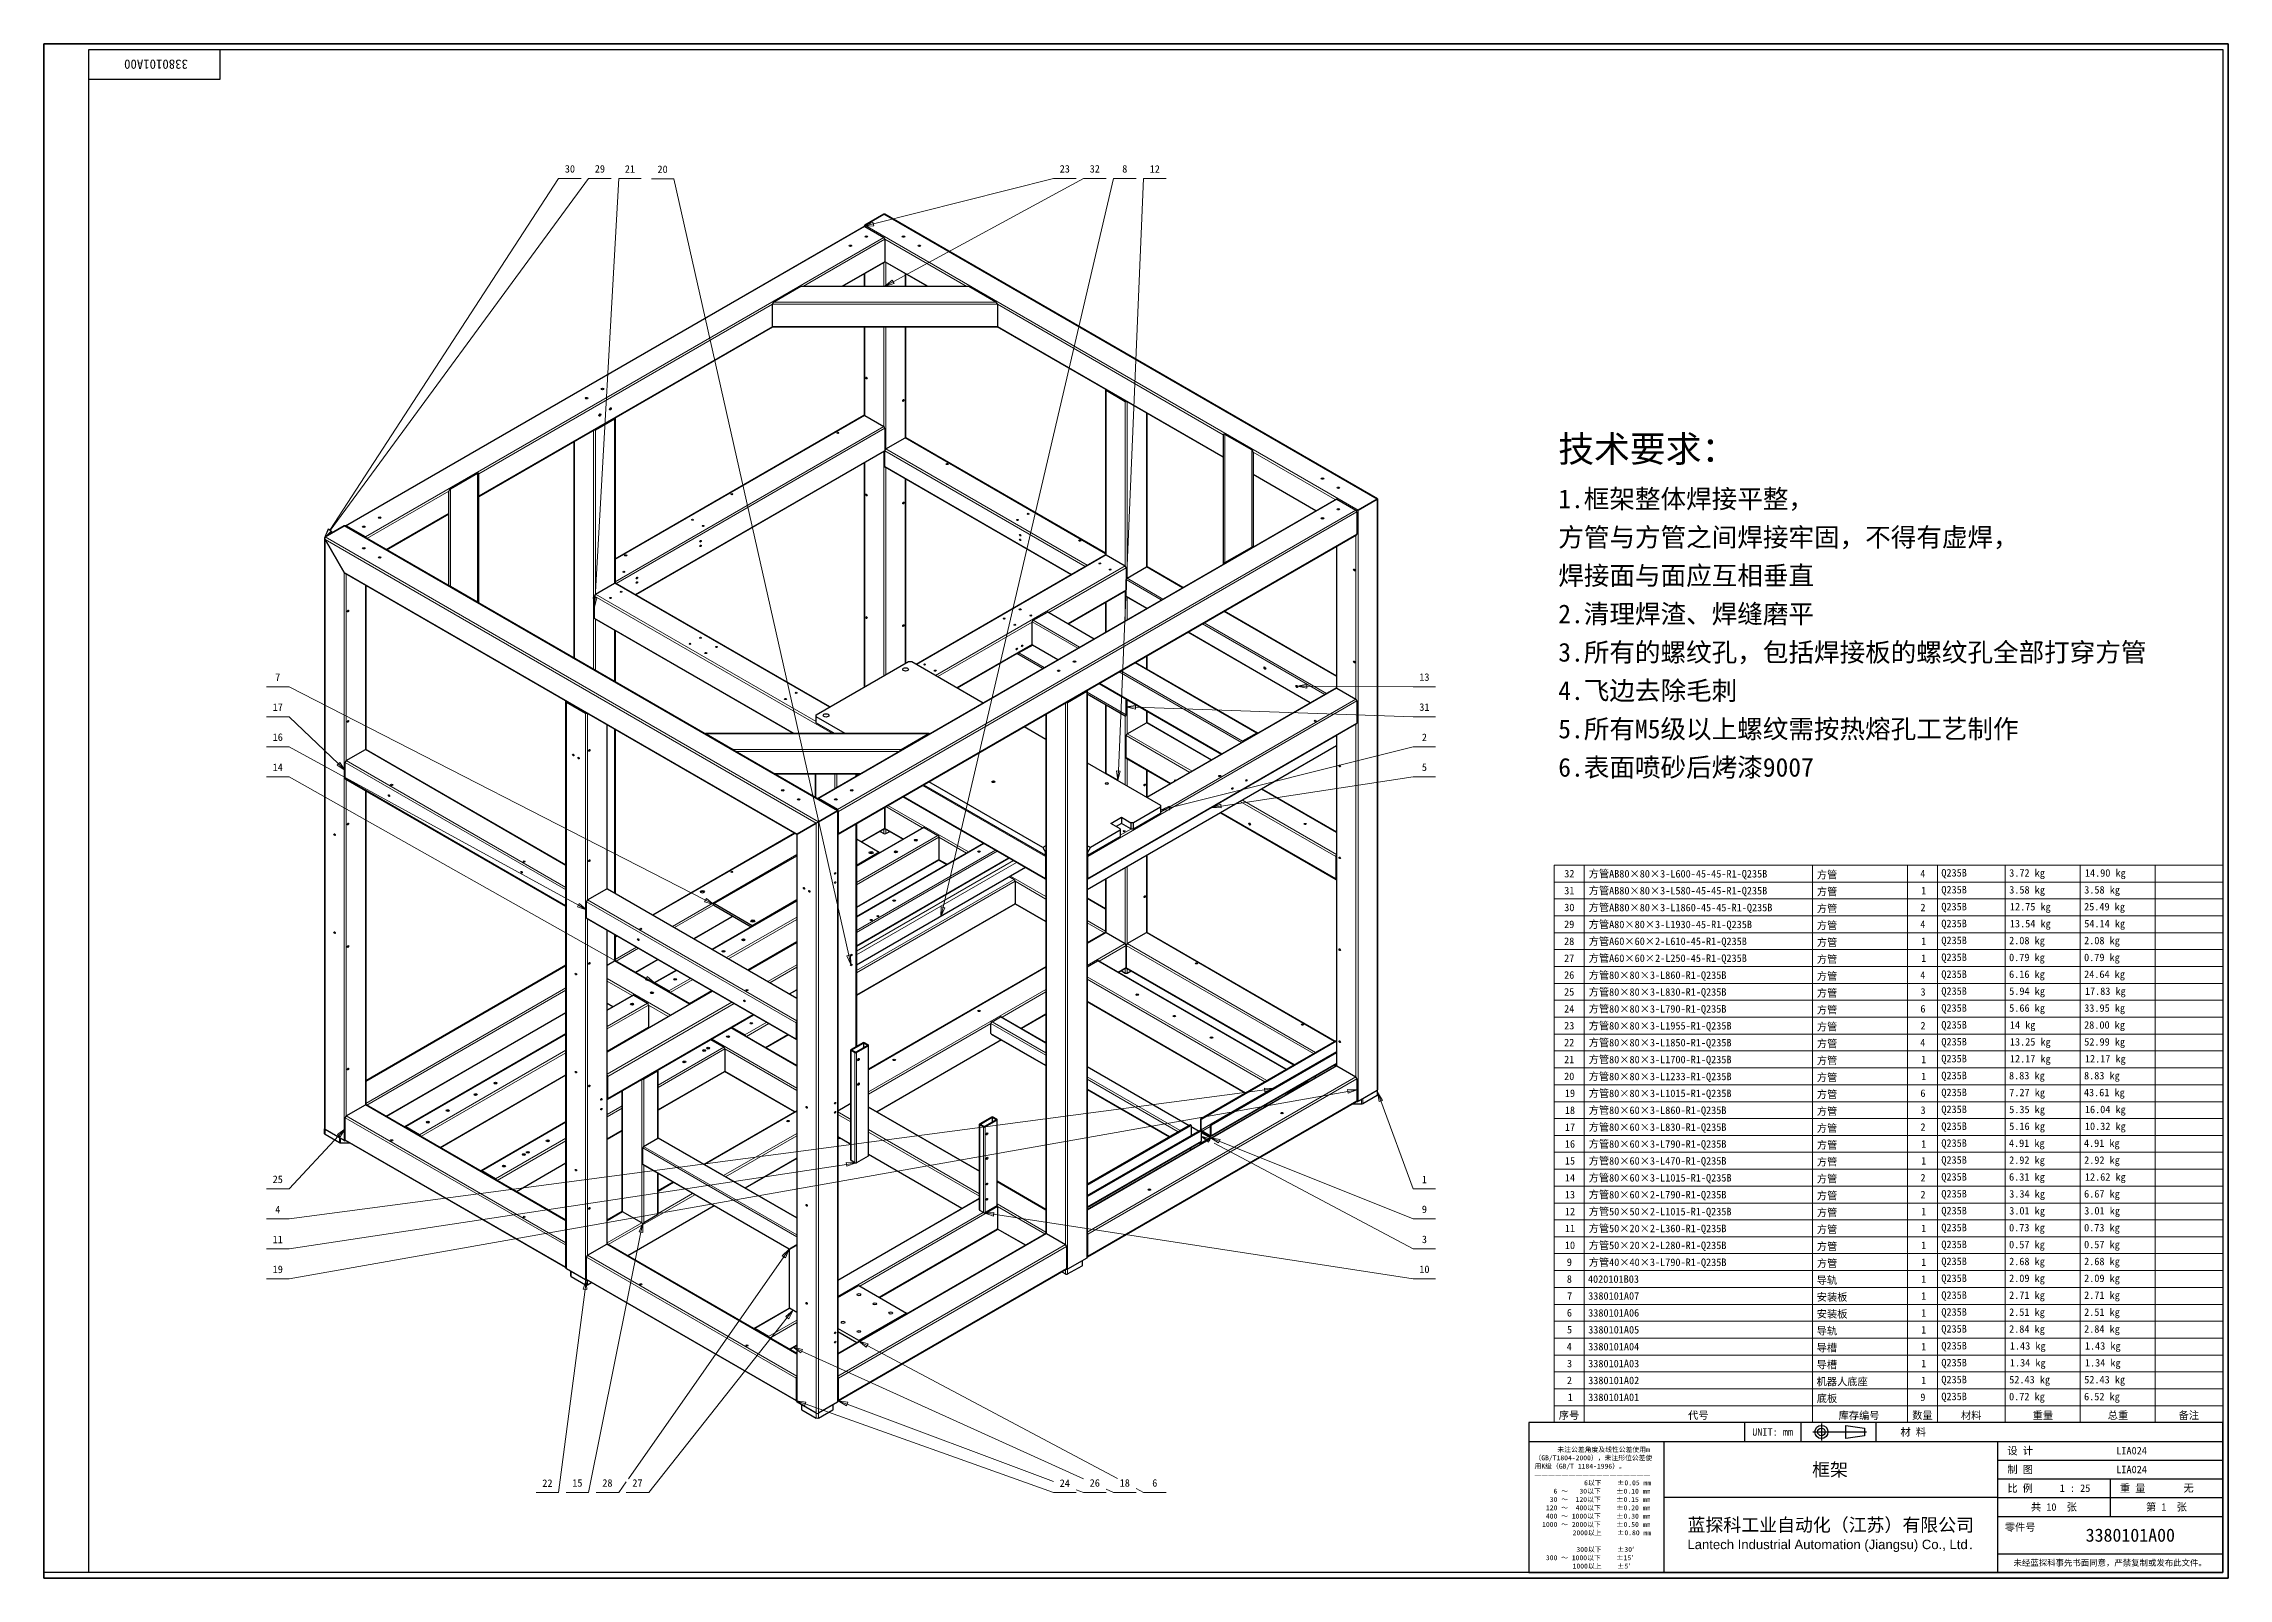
# Model space of a CAD drawing. Header units: millimetres. Extents: x 60 to 5885, y 55 to 4145.
import ezdxf
from ezdxf.enums import TextEntityAlignment as Align

# ---------------------------------------------------------------- set-up
doc = ezdxf.new("R2010")
doc.units = ezdxf.units.MM
doc.header["$LTSCALE"] = 10
doc.linetypes.add('CHAIN', pattern=[0.3543, 0.2362, -0.0295, 0.0591, -0.0295])
for name, color, linetype, lineweight in [('1', 7, 'Continuous', 18), ('可见 (ISO)', 7, 'Continuous', 25), ('可见窄的 (ISO)', 7, 'Continuous', 18), ('图框 (ISO)', 7, 'Continuous', 35), ('标题 (ISO)', 7, 'Continuous', 25)]:
    doc.layers.add(name, color=color, linetype=linetype, lineweight=lineweight)
doc.layers.add('符号 (ISO)', color=7, linetype='Continuous', lineweight=18, true_color=0x008000)
doc.styles.add('文本样式164', font='SimSun.ttf')
doc.styles.add('文本样式165', font='SimSun.ttf')
doc.styles.add('文本样式74', font='SimSun.ttf')
doc.styles.add('注释文本 (ISO)', font='simfang.ttf')

msp = doc.modelspace()

# ---------------------------------------------------------------- texts
at = {"layer": '符号 (ISO)', "insert": (4098.4, 2643), "char_height": 20, "width": 1721.637, "attachment_point": 4, "line_spacing_factor": 1.226359, "style": '注释文本 (ISO)'}
msp.add_mtext('{\\H3.5x;技术要求：\\P\\H0.71429x;1.框架整体焊接平整，\\P方管与方管之间焊接牢固，不得有虚焊，\\P焊接面与面应互相垂直\\P2.清理焊渣、焊缝磨平\\P3.所有的螺纹孔，包括焊接板的螺纹孔全部打穿方管\\P4.飞边去除毛刺\\P5.所有M5级以上螺纹需按热熔孔工艺制作\\P6.表面喷砂后烤漆9007}', dxfattribs=at)

# ---------------------------------------------------------------- blocks, each defined once
blk = doc.blocks.new('图框 最新国标')
at = {"layer": '图框 (ISO)'}
for p, q in [((6, 7), (6, 414.5)), ((6, 414.5), (588.5, 414.5)), ((588.5, 414.5), (588.5, 5.5)), ((6, 7), (6, 5.5)), ((6, 7), (6, 5.5)), ((588.5, 5.5), (6, 5.5))]:
    blk.add_line(p, q, dxfattribs=at)
at = {"layer": '图框 (ISO)', "color": 7, "linetype": 'Continuous', "lineweight": 25}
for p, q in [((18, 413), (587, 413)), ((18, 7), (18, 413)), ((18, 413), (587, 413)), ((53, 413), (53, 405)), ((587, 413), (587, 7)), ((587, 413), (587, 7)), ((53, 405), (18, 405)), ((587, 7), (6, 7)), ((587, 7), (18, 7))]:
    blk.add_line(p, q, dxfattribs=at)
at = {"layer": '图框 (ISO)', "style": '文本样式74'}
blk.add_attdef('零件代号_001', (44.45, 410.25), '', height=2.5, rotation=180, dxfattribs=at)
blk = doc.blocks.new('标题栏 最新国标')
at = {"layer": '标题 (ISO)'}
for p, q in [((381.98, -183.84), (196.98, -183.84)), ((196.98, -183.84), (196.98, -223.84)), ((254.48, -183.84), (254.48, -188.84)), ((269.48, -183.84), (269.48, -188.84)), ((281.48, -188.09), (281.48, -184.59)), ((281.48, -184.59), (286.48, -185.34)), ((286.48, -185.34), (286.48, -187.34)), ((289.48, -183.84), (289.48, -188.84)), ((381.98, -223.84), (381.98, -183.84)), ((383.48, -183.84), (383.48, -225.34)), ((196.98, -188.84), (381.98, -188.84)), ((232.98, -188.84), (232.98, -223.84)), ((286.48, -187.34), (281.48, -188.09)), ((321.98, -188.84), (321.98, -223.84)), ((321.98, -193.84), (381.98, -193.84)), ((321.98, -203.84), (232.98, -203.84)), ((321.98, -198.84), (381.98, -198.84)), ((321.98, -203.84), (381.98, -203.84)), ((351.98, -198.84), (351.98, -208.84)), ((321.98, -208.84), (381.98, -208.84)), ((321.98, -218.84), (381.98, -218.84)), ((196.98, -223.84), (381.98, -223.84)), ((383.48, -225.34), (196.98, -225.34))]:
    blk.add_line(p, q, dxfattribs=at)
at = {"layer": '标题 (ISO)', "linetype": 'CHAIN', "ltscale": 15.834605}
blk.add_line((272.73, -186.34), (286.98, -186.34), dxfattribs=at)
at = {"layer": '标题 (ISO)', "linetype": 'CHAIN', "ltscale": 5.000333}
blk.add_line((274.98, -184.09), (274.98, -188.59), dxfattribs=at)
at = {"layer": '标题 (ISO)'}
for radius in [1.75, 1]:
    blk.add_circle((274.98, -186.34), radius, dxfattribs=at)
at = {"layer": '1', "style": '文本样式164'}
for s, p in [('UNIT: mm', (261.98, -186.34)), ('材 料', (299.48, -186.34)), ('设 计', (327.98, -191.34)), ('制 图', (327.98, -196.34)), ('比 例', (327.98, -201.34)), ('重 量', (357.98, -201.34)), ('共 10  张', (336.98, -206.34)), ('第 1  张', (366.98, -206.34))]:
    blk.add_text(s, height=2, dxfattribs=at).set_placement(p, align=Align.MIDDLE_CENTER)
at = {"layer": '标题 (ISO)', "style": '注释文本 (ISO)'}
for s, insert, char_height, attachment_point, line_spacing_factor in [('\\fSimSun|b0|i0;{\\H1.3000;      未注公差角度及线性公差使用m\\P}\\fSimSun|b0|i0;{\\H1.3000;（GB/T1804-2000），未注形位公差使\\P}\\fSimSun|b0|i0;{\\H1.3000;用K级（GB/T 1184-1996）。\\P}\\fSimSun|b0|i0;{\\H1.3000;—————————————————\\P}\\fSimSun|b0|i0;{\\H1.3000;             6以下    ±0.05 mm\\P}\\fSimSun|b0|i0;{\\H1.3000;     6 ～   30以下    ±0.10 mm\\P}\\fSimSun|b0|i0;{\\H1.3000;    30 ～  120以下    ±0.15 mm\\P}\\fSimSun|b0|i0;{\\H1.3000;   120 ～  400以下    ±0.20 mm\\P}\\fSimSun|b0|i0;{\\H1.3000;   400 ～ 1000以下    ±0.30 mm\\P}\\fSimSun|b0|i0;{\\H1.3000;  1000 ～ 2000以下    ±0.50 mm\\P}\\fSimSun|b0|i0;{\\H1.3000;          2000以上    ±0.80 mm\\P}\\fSimSun|b0|i0;{\\H1.3000;\\P}\\fSimSun|b0|i0;{\\H1.3000;           300以下    ±30′\\P}\\fSimSun|b0|i0;{\\H1.3000;   300 ～ 1000以下    ±15′\\P}\\fSimSun|b0|i0;{\\H1.3000;          1000以上    ±5′}', (198.48, -206.63), 1.3, 4, 1.023913), ('{\\fMicrosoft YaHei|b0|i0|c134|p34;\\H1.75x;蓝探科工业自动化（江苏）有限公司\\P\\fArial|b0|i0|c0|p34;\\H0.71429x;Lantech Industrial Automation (Jiangsu) Co., Ltd\\fFangSong|b0|i0|c134|p49;.\\H1.15195x; }', (277.48, -213.84), 2, 5, 0.978695)]:
    blk.add_mtext(s, dxfattribs=dict(at, insert=insert, char_height=char_height, attachment_point=attachment_point, line_spacing_factor=line_spacing_factor))
at = {"layer": '标题 (ISO)', "attachment_point": 5, "style": '注释文本 (ISO)'}
for s, insert, char_height in [('\\fFangSong|b0|i0;零件号', (327.98, -211.84), 2), ('\\fSimSun|b0|i0;{\\H1.6000;未经蓝探科事先书面同意，严禁复制或发布此文件。}', (351.98, -221.34), 1.6)]:
    blk.add_mtext(s, dxfattribs=dict(at, insert=insert, char_height=char_height))
at = {"layer": '标题 (ISO)', "style": '注释文本 (ISO)'}
blk.add_attdef('材料', text='', height=2, dxfattribs=at).set_placement((324.48, -186.34), align=Align.MIDDLE_CENTER)
at = {"layer": '标题 (ISO)'}
for tag, p, height, style in [('设计人_001', (353.61, -192.33), 2, '注释文本 (ISO)'), ('库存编号_001', (272.53, -198.14), 3.5, '文本样式165'), ('设计人_001', (353.61, -197.33), 2, '注释文本 (ISO)'), ('视图比例_001', (338.53, -202.33), 2, '注释文本 (ISO)'), ('质量\\P3;_001', (371.53, -202.3), 2, '注释文本 (ISO)'), ('零件代号_001', (345.45, -215.59), 3.5, '文本样式165')]:
    blk.add_attdef(tag, p, '', height=height, dxfattribs=dict(at, style=style))
blk = doc.blocks.new('明细栏')
at = {"layer": '符号 (ISO)'}
for p, q in [((587, 195.56), (408.74, 195.56)), ((408.74, 195.56), (408.74, 51.5)), ((416.74, 195.56), (416.74, 51.5)), ((477.6, 195.56), (477.6, 51.5)), ((503, 195.56), (503, 51.5)), ((511, 195.56), (511, 51.5)), ((529, 195.56), (529, 51.5)), ((549, 195.56), (549, 51.5)), ((569, 195.56), (569, 51.5)), ((587, 195.56), (587, 51.5)), ((587, 191.06), (408.74, 191.06)), ((587, 186.55), (408.74, 186.55)), ((587, 182.05), (408.74, 182.05)), ((587, 177.55), (408.74, 177.55)), ((587, 173.05), (408.74, 173.05)), ((587, 168.55), (408.74, 168.55)), ((587, 164.05), (408.74, 164.05)), ((587, 159.54), (408.74, 159.54)), ((587, 155.04), (408.74, 155.04)), ((587, 150.54), (408.74, 150.54)), ((587, 146.04), (408.74, 146.04)), ((587, 141.54), (408.74, 141.54)), ((587, 137.04), (408.74, 137.04)), ((587, 132.53), (408.74, 132.53)), ((587, 128.03), (408.74, 128.03)), ((587, 123.53), (408.74, 123.53)), ((587, 119.03), (408.74, 119.03)), ((587, 114.53), (408.74, 114.53)), ((587, 110.02), (408.74, 110.02)), ((587, 105.52), (408.74, 105.52)), ((587, 101.02), (408.74, 101.02)), ((587, 96.52), (408.74, 96.52)), ((587, 92.02), (408.74, 92.02)), ((587, 87.52), (408.74, 87.52)), ((587, 83.01), (408.74, 83.01)), ((587, 78.51), (408.74, 78.51)), ((587, 74.01), (408.74, 74.01)), ((587, 69.51), (408.74, 69.51)), ((587, 65.01), (408.74, 65.01)), ((587, 60.51), (408.74, 60.51)), ((587, 56), (408.74, 56)), ((587, 51.5), (408.74, 51.5)), ((408.74, 47), (408.74, 51.5)), ((587, 47), (408.74, 47)), ((416.74, 47), (416.74, 51.5)), ((477.6, 47), (477.6, 51.5)), ((503, 47), (503, 51.5)), ((511, 47), (511, 51.5)), ((529, 47), (529, 51.5)), ((549, 47), (549, 51.5)), ((569, 47), (569, 51.5)), ((587, 47), (587, 51.5))]:
    blk.add_line(p, q, dxfattribs=at)
at = {"layer": '符号 (ISO)', "char_height": 2, "attachment_point": 7, "style": '注释文本 (ISO)'}
for s, insert in [('32', (411.43, 192.27)), ('方管AB80×80×3-L600-45-45-R1-Q235B', (417.94, 191.77)), ('方管', (478.79, 191.77)), ('4', (506.35, 192.3)), ('Q235B', (511.99, 192.03)), ('3.72 kg', (530.08, 191.84)), ('14.90 kg', (550.26, 191.84)), ('31', (411.43, 187.76)), ('方管AB80×80×3-L580-45-45-R1-Q235B', (417.94, 187.27)), ('方管', (478.79, 187.27)), ('1', (506.61, 187.79)), ('Q235B', (511.99, 187.52)), ('3.58 kg', (530.08, 187.34)), ('3.58 kg', (550.08, 187.34)), ('30', (411.43, 183.27)), ('29', (411.4, 178.77)), ('方管AB80×80×3-L1860-45-45-R1-Q235B', (417.94, 182.77)), ('方管A80×80×3-L1930-45-R1-Q235B', (417.94, 178.27)), ('方管', (478.79, 182.77)), ('方管', (478.79, 178.27)), ('4', (506.35, 178.79)), ('2', (506.41, 183.29)), ('Q235B', (511.99, 183.02)), ('Q235B', (511.99, 178.52)), ('12.75 kg', (530.26, 182.84)), ('13.54 kg', (530.26, 178.33)), ('25.49 kg', (550.05, 182.84)), ('54.14 kg', (550.08, 178.33)), ('28', (411.4, 174.26)), ('方管A60×60×2-L610-45-R1-Q235B', (417.94, 173.77)), ('方管', (478.79, 173.77)), ('1', (506.61, 174.28)), ('Q235B', (511.99, 174.02)), ('2.08 kg', (530.05, 173.83)), ('2.08 kg', (550.05, 173.83)), ('27', (411.4, 169.76)), ('方管A60×60×2-L250-45-R1-Q235B', (417.94, 169.27)), ('方管', (478.79, 169.27)), ('1', (506.61, 169.78)), ('Q235B', (511.99, 169.52)), ('0.79 kg', (530.04, 169.33)), ('0.79 kg', (550.04, 169.33)), ('26', (411.4, 165.26)), ('方管80×80×3-L860-R1-Q235B', (417.94, 164.76)), ('方管', (478.79, 164.76)), ('4', (506.35, 165.28)), ('Q235B', (511.99, 165.02)), ('6.16 kg', (530.04, 164.83)), ('24.64 kg', (550.05, 164.83)), ('25', (411.4, 160.76)), ('24', (411.4, 156.28)), ('方管80×80×3-L830-R1-Q235B', (417.94, 160.26)), ('方管80×80×3-L790-R1-Q235B', (417.94, 155.76)), ('方管', (478.79, 160.26)), ('方管', (478.79, 155.76)), ('3', (506.43, 160.76)), ('6', (506.39, 156.26)), ('Q235B', (511.99, 160.51)), ('Q235B', (511.99, 156.01)), ('5.94 kg', (530.08, 160.33)), ('5.66 kg', (530.08, 155.83)), ('33.95 kg', (550.08, 155.83)), ('17.83 kg', (550.26, 160.33)), ('23', (411.4, 151.76)), ('方管80×80×3-L1955-R1-Q235B', (417.94, 151.26)), ('方管', (478.79, 151.26)), ('2', (506.41, 151.78)), ('Q235B', (511.99, 151.51)), ('14 kg', (530.26, 151.32)), ('28.00 kg', (550.05, 151.32)), ('22', (411.4, 147.28)), ('方管80×80×3-L1850-R1-Q235B', (417.94, 146.76)), ('方管', (478.79, 146.76)), ('4', (506.35, 147.28)), ('Q235B', (511.99, 147.01)), ('13.25 kg', (530.26, 146.82)), ('52.99 kg', (550.08, 146.82)), ('21', (411.4, 142.77)), ('20', (411.4, 138.25)), ('方管80×80×3-L1700-R1-Q235B', (417.94, 142.26)), ('方管80×80×3-L1233-R1-Q235B', (417.94, 137.75)), ('方管', (478.79, 142.26)), ('方管', (478.79, 137.75)), ('1', (506.61, 142.77)), ('1', (506.61, 138.27)), ('Q235B', (511.99, 142.51)), ('Q235B', (511.99, 138.01)), ('8.83 kg', (530.03, 137.82)), ('12.17 kg', (530.26, 142.32)), ('8.83 kg', (550.03, 137.82)), ('12.17 kg', (550.26, 142.32)), ('19', (411.6, 133.74)), ('方管80×80×3-L1015-R1-Q235B', (417.94, 133.25)), ('方管', (478.79, 133.25)), ('6', (506.39, 133.75)), ('Q235B', (511.99, 133.5)), ('7.27 kg', (530.09, 133.32)), ('43.61 kg', (550, 133.32)), ('18', (411.6, 129.24)), ('方管80×60×3-L860-R1-Q235B', (417.94, 128.75)), ('方管', (478.79, 128.75)), ('3', (506.43, 129.25)), ('Q235B', (511.99, 129)), ('5.35 kg', (530.08, 128.81)), ('16.04 kg', (550.26, 128.81)), ('17', (411.6, 124.74)), ('方管80×60×3-L830-R1-Q235B', (417.94, 124.25)), ('方管80×60×3-L790-R1-Q235B', (417.94, 119.75)), ('方管', (478.79, 124.25)), ('2', (506.41, 124.77)), ('Q235B', (511.99, 124.5)), ('Q235B', (511.99, 120)), ('4.91 kg', (530, 119.81)), ('5.16 kg', (530.08, 124.31)), ('4.91 kg', (550, 119.81)), ('10.32 kg', (550.26, 124.31)), ('16', (411.6, 120.24)), ('15', (411.6, 115.74)), ('方管80×60×3-L470-R1-Q235B', (417.94, 115.25)), ('方管', (478.79, 119.75)), ('方管', (478.79, 115.25)), ('1', (506.61, 120.26)), ('1', (506.61, 115.76)), ('Q235B', (511.99, 115.5)), ('2.92 kg', (530.05, 115.31)), ('2.92 kg', (550.05, 115.31)), ('14', (411.6, 111.26)), ('方管80×60×3-L1015-R1-Q235B', (417.94, 110.74)), ('方管', (478.79, 110.74)), ('2', (506.41, 111.26)), ('Q235B', (511.99, 110.99)), ('6.31 kg', (530.04, 110.81)), ('12.62 kg', (550.26, 110.81)), ('13', (411.6, 106.73)), ('方管80×60×2-L790-R1-Q235B', (417.94, 106.24)), ('方管', (478.79, 106.24)), ('2', (506.41, 106.76)), ('Q235B', (511.99, 106.49)), ('3.34 kg', (530.08, 106.31)), ('6.67 kg', (550.04, 106.31)), ('12', (411.6, 102.25)), ('11', (411.6, 97.75)), ('方管50×50×2-L1015-R1-Q235B', (417.94, 101.74)), ('方管50×20×2-L360-R1-Q235B', (417.94, 97.24)), ('方管', (478.79, 101.74)), ('方管', (478.79, 97.24)), ('1', (506.61, 102.25)), ('1', (506.61, 97.75)), ('Q235B', (511.99, 101.99)), ('Q235B', (511.99, 97.49)), ('3.01 kg', (530.08, 101.8)), ('0.73 kg', (530.04, 97.3)), ('3.01 kg', (550.08, 101.8)), ('0.73 kg', (550.04, 97.3)), ('10', (411.6, 93.23)), ('方管50×20×2-L280-R1-Q235B', (417.94, 92.74)), ('方管', (478.79, 92.74)), ('1', (506.61, 93.25)), ('Q235B', (511.99, 92.99)), ('0.57 kg', (530.04, 92.8)), ('0.57 kg', (550.04, 92.8)), ('9', (412.12, 88.73)), ('方管40×40×3-L790-R1-Q235B', (417.94, 88.23)), ('方管', (478.79, 88.23)), ('1', (506.61, 88.75)), ('Q235B', (511.99, 88.49)), ('2.68 kg', (530.05, 88.3)), ('2.68 kg', (550.05, 88.3)), ('8', (412.12, 84.23)), ('7', (412.19, 79.74)), ('4020101B03', (417.75, 84.22)), ('3380101A07', (417.82, 79.72)), ('导轨', (478.74, 83.72)), ('安装板', (478.76, 79.21)), ('1', (506.61, 84.25)), ('1', (506.61, 79.75)), ('Q235B', (511.99, 83.98)), ('Q235B', (511.99, 79.48)), ('2.09 kg', (530.05, 83.8)), ('2.71 kg', (530.05, 79.3)), ('2.09 kg', (550.05, 83.8)), ('2.71 kg', (550.05, 79.3)), ('6', (412.14, 75.23)), ('3380101A06', (417.82, 75.21)), ('安装板', (478.76, 74.71)), ('1', (506.61, 75.24)), ('Q235B', (511.99, 74.98)), ('2.51 kg', (530.05, 74.79)), ('2.51 kg', (550.05, 74.79)), ('5', (412.17, 70.74)), ('3380101A05', (417.82, 70.71)), ('导轨', (478.74, 70.21)), ('1', (506.61, 70.74)), ('Q235B', (511.99, 70.48)), ('2.84 kg', (530.05, 70.29)), ('2.84 kg', (550.05, 70.29)), ('4', (412.1, 66.25)), ('3380101A04', (417.82, 66.21)), ('导槽', (478.74, 65.71)), ('1', (506.61, 66.24)), ('Q235B', (511.99, 65.98)), ('1.43 kg', (530.26, 65.79)), ('1.43 kg', (550.26, 65.79)), ('3', (412.17, 61.72)), ('2', (412.15, 57.24)), ('3380101A03', (417.82, 61.71)), ('3380101A02', (417.82, 57.21)), ('机器人底座', (478.72, 56.69)), ('导槽', (478.74, 61.21)), ('1', (506.61, 61.74)), ('1', (506.61, 57.24)), ('Q235B', (511.99, 61.48)), ('Q235B', (511.99, 56.97)), ('52.43 kg', (530.08, 56.79)), ('1.34 kg', (530.26, 61.29)), ('52.43 kg', (550.08, 56.79)), ('1.34 kg', (550.26, 61.29)), ('1', (412.35, 52.74)), ('3380101A01', (417.82, 52.71)), ('底板', (478.76, 52.19)), ('9', (506.38, 52.72)), ('Q235B', (511.99, 52.47)), ('0.72 kg', (530.04, 52.28)), ('6.52 kg', (550.04, 52.28)), ('序号', (409.97, 47.7)), ('代号', (444.46, 47.72)), ('库存编号', (484.58, 47.65)), ('数量', (504.21, 47.71)), ('材料', (517.21, 47.67)), ('重量', (536.33, 47.77)), ('总重', (556.36, 47.74)), ('备注', (575.25, 47.72))]:
    blk.add_mtext(s, dxfattribs=dict(at, insert=insert))
blk = doc.blocks.new('引出序号1')
at = {"layer": '符号 (ISO)'}
for p, q in [((362.52, 132.71), (361.65, 135.06)), ((362.99, 132.88), (361.65, 135.06)), ((361.65, 135.06), (362.05, 132.54)), ((362.05, 132.54), (362.99, 132.88)), ((362.52, 132.71), (371.15, 109.27)), ((371.15, 109.27), (377.15, 109.27))]:
    blk.add_line(p, q, dxfattribs=at)
at = {"layer": '符号 (ISO)', "flags": 128}
blk.add_lwpolyline([(362.99, 132.88), (361.65, 135.06), (362.05, 132.54), (362.99, 132.88)], dxfattribs=at)
at = {"layer": '符号 (ISO)'}
blk.add_solid([(362.99, 132.88), (361.65, 135.06), (362.05, 132.54), (362.99, 132.88)], dxfattribs=at)
at = {"layer": '符号 (ISO)', "insert": (374.15, 111.79), "char_height": 2, "attachment_point": 5, "style": '注释文本 (ISO)'}
blk.add_mtext('1', dxfattribs=at)
blk = doc.blocks.new('引出序号2')
at = {"layer": '符号 (ISO)'}
for p, q in [((82.28, 284.88), (143.31, 378.59)), ((143.31, 378.59), (149.31, 378.59)), ((80.95, 282.88), (80.91, 282.79)), ((80.97, 282.87), (80.91, 282.79)), ((80.91, 282.79), (80.98, 282.86)), ((81.86, 285.16), (81.83, 285.09)), ((82.69, 284.61), (81.86, 285.16)), ((82.28, 284.88), (82.22, 284.8)), ((82.61, 284.52), (82.69, 284.61))]:
    blk.add_line(p, q, dxfattribs=at)
at = {"layer": '符号 (ISO)', "flags": 128}
blk.add_lwpolyline([(81.86, 285.16), (80.91, 282.79), (82.69, 284.61), (81.86, 285.16)], dxfattribs=at)
at = {"layer": '符号 (ISO)'}
blk.add_solid([(81.86, 285.16), (80.91, 282.79), (82.69, 284.61), (81.86, 285.16)], dxfattribs=at)
at = {"layer": '符号 (ISO)', "insert": (146.31, 381.14), "char_height": 2, "attachment_point": 5, "style": '注释文本 (ISO)'}
blk.add_mtext('30', dxfattribs=at)
blk = doc.blocks.new('引出序号3')
at = {"layer": '符号 (ISO)'}
for p, q in [((82.39, 284.8), (151.31, 378.59)), ((151.31, 378.59), (157.31, 378.59)), ((80.95, 282.88), (80.91, 282.79)), ((80.97, 282.87), (80.91, 282.79)), ((80.91, 282.79), (80.99, 282.86)), ((81.99, 285.1), (81.94, 284.98)), ((82.79, 284.51), (81.99, 285.1)), ((82.39, 284.8), (82.33, 284.72)), ((82.74, 284.46), (82.79, 284.51))]:
    blk.add_line(p, q, dxfattribs=at)
at = {"layer": '符号 (ISO)', "flags": 128}
blk.add_lwpolyline([(81.99, 285.1), (80.91, 282.79), (82.79, 284.51), (81.99, 285.1)], dxfattribs=at)
at = {"layer": '符号 (ISO)'}
blk.add_solid([(81.99, 285.1), (80.91, 282.79), (82.79, 284.51), (81.99, 285.1)], dxfattribs=at)
at = {"layer": '符号 (ISO)', "insert": (154.31, 381.14), "char_height": 2, "attachment_point": 5, "style": '注释文本 (ISO)'}
blk.add_mtext('29', dxfattribs=at)
blk = doc.blocks.new('引出序号4')
at = {"layer": '符号 (ISO)'}
for p, q in [((227.24, 366.45), (275.26, 378.59)), ((275.26, 378.59), (281.26, 378.59)), ((227.12, 366.93), (224.82, 365.84)), ((227.24, 366.45), (224.82, 365.84)), ((224.82, 365.84), (227.36, 365.96)), ((227.36, 365.96), (227.12, 366.93))]:
    blk.add_line(p, q, dxfattribs=at)
at = {"layer": '符号 (ISO)', "flags": 128}
blk.add_lwpolyline([(227.12, 366.93), (224.82, 365.84), (227.36, 365.96), (227.12, 366.93)], dxfattribs=at)
at = {"layer": '符号 (ISO)'}
blk.add_solid([(227.12, 366.93), (224.82, 365.84), (227.36, 365.96), (227.12, 366.93)], dxfattribs=at)
at = {"layer": '符号 (ISO)', "insert": (278.26, 381.14), "char_height": 2, "attachment_point": 5, "style": '注释文本 (ISO)'}
blk.add_mtext('23', dxfattribs=at)
blk = doc.blocks.new('引出序号5')
at = {"layer": '符号 (ISO)'}
for p, q in [((209.01, 51.97), (206.66, 52.81)), ((209.18, 52.44), (206.66, 52.81)), ((206.66, 52.81), (208.84, 51.5)), ((208.84, 51.5), (209.18, 52.44)), ((209.01, 51.97), (275.26, 28.35)), ((275.26, 28.35), (281.26, 28.35))]:
    blk.add_line(p, q, dxfattribs=at)
at = {"layer": '符号 (ISO)', "flags": 128}
blk.add_lwpolyline([(209.18, 52.44), (206.66, 52.81), (208.84, 51.5), (209.18, 52.44)], dxfattribs=at)
at = {"layer": '符号 (ISO)'}
blk.add_solid([(209.18, 52.44), (206.66, 52.81), (208.84, 51.5), (209.18, 52.44)], dxfattribs=at)
at = {"layer": '符号 (ISO)', "insert": (278.26, 30.86), "char_height": 2, "attachment_point": 5, "style": '注释文本 (ISO)'}
blk.add_mtext('24', dxfattribs=at)
blk = doc.blocks.new('引出序号6')
at = {"layer": '符号 (ISO)'}
for p, q in [((220.22, 51.93), (217.88, 52.81)), ((220.4, 52.4), (217.88, 52.81)), ((217.88, 52.81), (220.05, 51.46)), ((220.05, 51.46), (220.4, 52.4)), ((220.22, 51.93), (275.26, 31.34)), ((281.26, 29.1), (283.26, 28.35)), ((283.26, 28.35), (289.26, 28.35))]:
    blk.add_line(p, q, dxfattribs=at)
at = {"layer": '符号 (ISO)', "flags": 128}
blk.add_lwpolyline([(220.4, 52.4), (217.88, 52.81), (220.05, 51.46), (220.4, 52.4)], dxfattribs=at)
at = {"layer": '符号 (ISO)'}
blk.add_solid([(220.4, 52.4), (217.88, 52.81), (220.05, 51.46), (220.4, 52.4)], dxfattribs=at)
at = {"layer": '符号 (ISO)', "insert": (286.26, 30.89), "char_height": 2, "attachment_point": 5, "style": '注释文本 (ISO)'}
blk.add_mtext('26', dxfattribs=at)
blk = doc.blocks.new('引出序号7')
at = {"layer": '符号 (ISO)'}
for p, q in [((71.41, 235.13), (65.41, 235.13)), ((84.59, 222.56), (71.41, 235.13)), ((84.94, 222.92), (84.25, 222.19)), ((84.25, 222.19), (86.4, 220.83)), ((84.59, 222.56), (86.4, 220.83)), ((86.4, 220.83), (84.94, 222.92))]:
    blk.add_line(p, q, dxfattribs=at)
at = {"layer": '符号 (ISO)', "flags": 128}
blk.add_lwpolyline([(84.25, 222.19), (86.4, 220.83), (84.94, 222.92), (84.25, 222.19)], dxfattribs=at)
at = {"layer": '符号 (ISO)'}
blk.add_solid([(84.25, 222.19), (86.4, 220.83), (84.94, 222.92), (84.25, 222.19)], dxfattribs=at)
at = {"layer": '符号 (ISO)', "insert": (68.41, 237.68), "char_height": 2, "attachment_point": 5, "style": '注释文本 (ISO)'}
blk.add_mtext('17', dxfattribs=at)
blk = doc.blocks.new('引出序号8')
at = {"layer": '符号 (ISO)'}
for p, q in [((84.69, 123.47), (71.41, 109.27)), ((86.4, 125.3), (84.33, 123.82)), ((84.33, 123.82), (85.06, 123.13)), ((84.69, 123.47), (86.4, 125.3)), ((85.06, 123.13), (86.4, 125.3)), ((71.41, 109.27), (65.41, 109.27))]:
    blk.add_line(p, q, dxfattribs=at)
at = {"layer": '符号 (ISO)', "flags": 128}
blk.add_lwpolyline([(85.06, 123.13), (86.4, 125.3), (84.33, 123.82), (85.06, 123.13)], dxfattribs=at)
at = {"layer": '符号 (ISO)'}
blk.add_solid([(85.06, 123.13), (86.4, 125.3), (84.33, 123.82), (85.06, 123.13)], dxfattribs=at)
at = {"layer": '符号 (ISO)', "insert": (68.41, 111.82), "char_height": 2, "attachment_point": 5, "style": '注释文本 (ISO)'}
blk.add_mtext('25', dxfattribs=at)
blk = doc.blocks.new('引出序号9')
at = {"layer": '符号 (ISO)'}
for p, q in [((353.7, 135.27), (71.41, 85.27)), ((356.16, 135.71), (353.61, 135.77)), ((353.61, 135.77), (353.79, 134.78)), ((353.7, 135.27), (356.16, 135.71)), ((353.79, 134.78), (356.16, 135.71)), ((71.41, 85.27), (65.41, 85.27))]:
    blk.add_line(p, q, dxfattribs=at)
at = {"layer": '符号 (ISO)', "flags": 128}
blk.add_lwpolyline([(353.79, 134.78), (356.16, 135.71), (353.61, 135.77), (353.79, 134.78)], dxfattribs=at)
at = {"layer": '符号 (ISO)'}
blk.add_solid([(353.79, 134.78), (356.16, 135.71), (353.61, 135.77), (353.79, 134.78)], dxfattribs=at)
at = {"layer": '符号 (ISO)', "insert": (68.41, 87.83), "char_height": 2, "attachment_point": 5, "style": '注释文本 (ISO)'}
blk.add_mtext('19', dxfattribs=at)
blk = doc.blocks.new('引出序号10')
at = {"layer": '符号 (ISO)'}
for p, q in [((208.1, 66.03), (205.82, 67.06)), ((208.3, 66.49), (205.82, 67.06)), ((205.82, 67.06), (207.89, 65.58)), ((207.89, 65.58), (208.3, 66.49)), ((208.1, 66.03), (283.26, 31.97)), ((289.26, 29.25), (291.26, 28.35)), ((291.26, 28.35), (297.26, 28.35))]:
    blk.add_line(p, q, dxfattribs=at)
at = {"layer": '符号 (ISO)', "flags": 128}
blk.add_lwpolyline([(208.3, 66.49), (205.82, 67.06), (207.89, 65.58), (208.3, 66.49)], dxfattribs=at)
at = {"layer": '符号 (ISO)'}
blk.add_solid([(208.3, 66.49), (205.82, 67.06), (207.89, 65.58), (208.3, 66.49)], dxfattribs=at)
at = {"layer": '符号 (ISO)', "insert": (294.26, 30.9), "char_height": 2, "attachment_point": 5, "style": '注释文本 (ISO)'}
blk.add_mtext('18', dxfattribs=at)
blk = doc.blocks.new('引出序号11')
at = {"layer": '符号 (ISO)'}
for p, q in [((232.5, 351.03), (283.26, 378.59)), ((283.26, 378.59), (289.26, 378.59)), ((232.26, 351.47), (230.3, 349.84)), ((232.5, 351.03), (230.3, 349.84)), ((230.3, 349.84), (232.73, 350.59)), ((232.73, 350.59), (232.26, 351.47))]:
    blk.add_line(p, q, dxfattribs=at)
at = {"layer": '符号 (ISO)', "flags": 128}
blk.add_lwpolyline([(232.26, 351.47), (230.3, 349.84), (232.73, 350.59), (232.26, 351.47)], dxfattribs=at)
at = {"layer": '符号 (ISO)'}
blk.add_solid([(232.26, 351.47), (230.3, 349.84), (232.73, 350.59), (232.26, 351.47)], dxfattribs=at)
at = {"layer": '符号 (ISO)', "insert": (286.26, 381.14), "char_height": 2, "attachment_point": 5, "style": '注释文本 (ISO)'}
blk.add_mtext('32', dxfattribs=at)
blk = doc.blocks.new('引出序号12')
at = {"layer": '符号 (ISO)'}
for p, q in [((225.58, 67.57), (223.37, 68.74)), ((225.81, 68.01), (223.37, 68.74)), ((223.37, 68.74), (225.34, 67.13)), ((225.34, 67.13), (225.81, 68.01)), ((225.58, 67.57), (292.29, 32.06)), ((297.26, 29.41), (299.26, 28.35)), ((299.26, 28.35), (305.26, 28.35))]:
    blk.add_line(p, q, dxfattribs=at)
at = {"layer": '符号 (ISO)', "flags": 128}
blk.add_lwpolyline([(225.81, 68.01), (223.37, 68.74), (225.34, 67.13), (225.81, 68.01)], dxfattribs=at)
at = {"layer": '符号 (ISO)'}
blk.add_solid([(225.81, 68.01), (223.37, 68.74), (225.34, 67.13), (225.81, 68.01)], dxfattribs=at)
at = {"layer": '符号 (ISO)', "insert": (302.26, 30.89), "char_height": 2, "attachment_point": 5, "style": '注释文本 (ISO)'}
blk.add_mtext('6', dxfattribs=at)
blk = doc.blocks.new('引出序号13')
at = {"layer": '符号 (ISO)'}
for p, q in [((342.79, 243.78), (340.28, 243.29)), ((342.78, 243.28), (340.28, 243.29)), ((340.28, 243.29), (342.78, 242.78)), ((342.78, 242.78), (342.79, 243.78)), ((342.78, 243.28), (371.15, 243.13)), ((371.15, 243.13), (377.15, 243.13))]:
    blk.add_line(p, q, dxfattribs=at)
at = {"layer": '符号 (ISO)', "flags": 128}
blk.add_lwpolyline([(342.79, 243.78), (340.28, 243.29), (342.78, 242.78), (342.79, 243.78)], dxfattribs=at)
at = {"layer": '符号 (ISO)'}
blk.add_solid([(342.79, 243.78), (340.28, 243.29), (342.78, 242.78), (342.79, 243.78)], dxfattribs=at)
at = {"layer": '符号 (ISO)', "insert": (374.15, 245.68), "char_height": 2, "attachment_point": 5, "style": '注释文本 (ISO)'}
blk.add_mtext('13', dxfattribs=at)
blk = doc.blocks.new('引出序号14')
at = {"layer": '符号 (ISO)'}
for p, q in [((331.56, 135.67), (71.41, 101.27)), ((334.04, 136), (331.5, 136.17)), ((331.5, 136.17), (331.63, 135.18)), ((331.56, 135.67), (334.04, 136)), ((331.63, 135.18), (334.04, 136)), ((71.41, 101.27), (65.41, 101.27))]:
    blk.add_line(p, q, dxfattribs=at)
at = {"layer": '符号 (ISO)', "flags": 128}
blk.add_lwpolyline([(331.63, 135.18), (334.04, 136), (331.5, 136.17), (331.63, 135.18)], dxfattribs=at)
at = {"layer": '符号 (ISO)'}
blk.add_solid([(331.63, 135.18), (334.04, 136), (331.5, 136.17), (331.63, 135.18)], dxfattribs=at)
at = {"layer": '符号 (ISO)', "insert": (68.41, 103.79), "char_height": 2, "attachment_point": 5, "style": '注释文本 (ISO)'}
blk.add_mtext('4', dxfattribs=at)
blk = doc.blocks.new('引出序号15')
at = {"layer": '符号 (ISO)'}
for p, q in [((205.81, 76.94), (203.86, 75.29)), ((204.26, 74.98), (205.81, 76.94)), ((204.65, 74.67), (205.81, 76.94)), ((204.26, 74.98), (167.31, 28.35)), ((203.86, 75.29), (204.65, 74.67)), ((167.31, 28.35), (161.31, 28.35))]:
    blk.add_line(p, q, dxfattribs=at)
at = {"layer": '符号 (ISO)', "flags": 128}
blk.add_lwpolyline([(204.65, 74.67), (205.81, 76.94), (203.86, 75.29), (204.65, 74.67)], dxfattribs=at)
at = {"layer": '符号 (ISO)'}
blk.add_solid([(204.65, 74.67), (205.81, 76.94), (203.86, 75.29), (204.65, 74.67)], dxfattribs=at)
at = {"layer": '符号 (ISO)', "insert": (164.31, 30.89), "char_height": 2, "attachment_point": 5, "style": '注释文本 (ISO)'}
blk.add_mtext('27', dxfattribs=at)
blk = doc.blocks.new('引出序号16')
at = {"layer": '符号 (ISO)'}
for p, q in [((150.34, 82.5), (143.31, 28.35)), ((150.66, 84.98), (149.85, 82.57)), ((149.85, 82.57), (150.84, 82.44)), ((150.34, 82.5), (150.66, 84.98)), ((150.84, 82.44), (150.66, 84.98)), ((143.31, 28.35), (137.31, 28.35))]:
    blk.add_line(p, q, dxfattribs=at)
at = {"layer": '符号 (ISO)', "flags": 128}
blk.add_lwpolyline([(150.84, 82.44), (150.66, 84.98), (149.85, 82.57), (150.84, 82.44)], dxfattribs=at)
at = {"layer": '符号 (ISO)'}
blk.add_solid([(150.84, 82.44), (150.66, 84.98), (149.85, 82.57), (150.84, 82.44)], dxfattribs=at)
at = {"layer": '符号 (ISO)', "insert": (140.31, 30.86), "char_height": 2, "attachment_point": 5, "style": '注释文本 (ISO)'}
blk.add_mtext('22', dxfattribs=at)
blk = doc.blocks.new('引出序号17')
at = {"layer": '符号 (ISO)'}
for p, q in [((319.92, 211.31), (371.15, 219.13)), ((371.15, 219.13), (377.15, 219.13)), ((319.85, 211.8), (317.45, 210.93)), ((319.92, 211.31), (317.45, 210.93)), ((317.45, 210.93), (320, 210.81)), ((320, 210.81), (319.85, 211.8))]:
    blk.add_line(p, q, dxfattribs=at)
at = {"layer": '符号 (ISO)', "flags": 128}
blk.add_lwpolyline([(319.85, 211.8), (317.45, 210.93), (320, 210.81), (319.85, 211.8)], dxfattribs=at)
at = {"layer": '符号 (ISO)'}
blk.add_solid([(319.85, 211.8), (317.45, 210.93), (320, 210.81), (319.85, 211.8)], dxfattribs=at)
at = {"layer": '符号 (ISO)', "insert": (374.15, 221.66), "char_height": 2, "attachment_point": 5, "style": '注释文本 (ISO)'}
blk.add_mtext('5', dxfattribs=at)
blk = doc.blocks.new('引出序号18')
at = {"layer": '符号 (ISO)'}
for p, q in [((319.46, 122), (317.14, 122.93)), ((319.65, 122.46), (317.14, 122.93)), ((317.14, 122.93), (319.28, 121.53)), ((319.28, 121.53), (319.65, 122.46)), ((319.46, 122), (371.15, 101.27)), ((371.15, 101.27), (377.15, 101.27))]:
    blk.add_line(p, q, dxfattribs=at)
at = {"layer": '符号 (ISO)', "flags": 128}
blk.add_lwpolyline([(319.65, 122.46), (317.14, 122.93), (319.28, 121.53), (319.65, 122.46)], dxfattribs=at)
at = {"layer": '符号 (ISO)'}
blk.add_solid([(319.65, 122.46), (317.14, 122.93), (319.28, 121.53), (319.65, 122.46)], dxfattribs=at)
at = {"layer": '符号 (ISO)', "insert": (374.15, 103.82), "char_height": 2, "attachment_point": 5, "style": '注释文本 (ISO)'}
blk.add_mtext('9', dxfattribs=at)
blk = doc.blocks.new('引出序号19')
at = {"layer": '符号 (ISO)'}
for p, q in [((204.78, 93.21), (202.93, 91.45)), ((203.34, 91.17), (204.78, 93.21)), ((203.75, 90.88), (204.78, 93.21)), ((203.34, 91.17), (161.9, 32.04)), ((202.93, 91.45), (203.75, 90.88)), ((161.31, 31.2), (159.31, 28.35)), ((159.31, 28.35), (153.31, 28.35))]:
    blk.add_line(p, q, dxfattribs=at)
at = {"layer": '符号 (ISO)', "flags": 128}
blk.add_lwpolyline([(203.75, 90.88), (204.78, 93.21), (202.93, 91.45), (203.75, 90.88)], dxfattribs=at)
at = {"layer": '符号 (ISO)'}
blk.add_solid([(203.75, 90.88), (204.78, 93.21), (202.93, 91.45), (203.75, 90.88)], dxfattribs=at)
at = {"layer": '符号 (ISO)', "insert": (156.31, 30.89), "char_height": 2, "attachment_point": 5, "style": '注释文本 (ISO)'}
blk.add_mtext('28', dxfattribs=at)
blk = doc.blocks.new('引出序号20')
at = {"layer": '符号 (ISO)'}
for p, q in [((316.83, 122.15), (314.62, 123.32)), ((317.06, 122.59), (314.62, 123.32)), ((314.62, 123.32), (316.59, 121.7)), ((316.59, 121.7), (317.06, 122.59)), ((316.83, 122.15), (316.92, 122.1)), ((318.13, 121.45), (371.15, 93.27)), ((371.15, 93.27), (377.15, 93.27))]:
    blk.add_line(p, q, dxfattribs=at)
at = {"layer": '符号 (ISO)', "flags": 128}
blk.add_lwpolyline([(317.06, 122.59), (314.62, 123.32), (316.59, 121.7), (317.06, 122.59)], dxfattribs=at)
at = {"layer": '符号 (ISO)'}
blk.add_solid([(317.06, 122.59), (314.62, 123.32), (316.59, 121.7), (317.06, 122.59)], dxfattribs=at)
at = {"layer": '符号 (ISO)', "insert": (374.15, 95.82), "char_height": 2, "attachment_point": 5, "style": '注释文本 (ISO)'}
blk.add_mtext('3', dxfattribs=at)
blk = doc.blocks.new('引出序号21')
at = {"layer": '符号 (ISO)'}
for p, q in [((165.74, 100.17), (164.76, 97.81)), ((165.25, 97.71), (165.74, 100.17)), ((165.74, 97.62), (165.74, 100.17)), ((165.25, 97.71), (151.31, 28.35)), ((164.76, 97.81), (165.74, 97.62)), ((151.31, 28.35), (145.31, 28.35))]:
    blk.add_line(p, q, dxfattribs=at)
at = {"layer": '符号 (ISO)', "flags": 128}
blk.add_lwpolyline([(165.74, 97.62), (165.74, 100.17), (164.76, 97.81), (165.74, 97.62)], dxfattribs=at)
at = {"layer": '符号 (ISO)'}
blk.add_solid([(165.74, 97.62), (165.74, 100.17), (164.76, 97.81), (165.74, 97.62)], dxfattribs=at)
at = {"layer": '符号 (ISO)', "insert": (148.31, 30.9), "char_height": 2, "attachment_point": 5, "style": '注释文本 (ISO)'}
blk.add_mtext('15', dxfattribs=at)
blk = doc.blocks.new('引出序号22')
at = {"layer": '符号 (ISO)'}
for p, q in [((259.36, 103.03), (256.81, 102.92)), ((259.29, 102.54), (256.81, 102.92)), ((256.81, 102.92), (259.21, 102.04)), ((259.21, 102.04), (259.36, 103.03)), ((259.29, 102.54), (371.15, 85.27)), ((371.15, 85.27), (377.15, 85.27))]:
    blk.add_line(p, q, dxfattribs=at)
at = {"layer": '符号 (ISO)', "flags": 128}
blk.add_lwpolyline([(259.36, 103.03), (256.81, 102.92), (259.21, 102.04), (259.36, 103.03)], dxfattribs=at)
at = {"layer": '符号 (ISO)'}
blk.add_solid([(259.36, 103.03), (256.81, 102.92), (259.21, 102.04), (259.36, 103.03)], dxfattribs=at)
at = {"layer": '符号 (ISO)', "insert": (374.15, 87.83), "char_height": 2, "attachment_point": 5, "style": '注释文本 (ISO)'}
blk.add_mtext('10', dxfattribs=at)
blk = doc.blocks.new('引出序号23')
at = {"layer": '符号 (ISO)'}
for p, q in [((306.19, 210.82), (371.15, 227.13)), ((371.15, 227.13), (377.15, 227.13)), ((306.07, 211.31), (303.77, 210.22)), ((306.19, 210.82), (303.77, 210.22)), ((303.77, 210.22), (306.31, 210.34)), ((306.31, 210.34), (306.07, 211.31))]:
    blk.add_line(p, q, dxfattribs=at)
at = {"layer": '符号 (ISO)', "flags": 128}
blk.add_lwpolyline([(306.07, 211.31), (303.77, 210.22), (306.31, 210.34), (306.07, 211.31)], dxfattribs=at)
at = {"layer": '符号 (ISO)'}
blk.add_solid([(306.07, 211.31), (303.77, 210.22), (306.31, 210.34), (306.07, 211.31)], dxfattribs=at)
at = {"layer": '符号 (ISO)', "insert": (374.15, 229.64), "char_height": 2, "attachment_point": 5, "style": '注释文本 (ISO)'}
blk.add_mtext('2', dxfattribs=at)
blk = doc.blocks.new('引出序号24')
at = {"layer": '符号 (ISO)'}
for p, q in [((297.16, 238.14), (294.64, 237.72)), ((297.14, 237.64), (294.64, 237.72)), ((294.64, 237.72), (297.13, 237.14)), ((297.13, 237.14), (297.16, 238.14)), ((297.14, 237.64), (371.15, 235.13)), ((371.15, 235.13), (377.15, 235.13))]:
    blk.add_line(p, q, dxfattribs=at)
at = {"layer": '符号 (ISO)', "flags": 128}
blk.add_lwpolyline([(297.16, 238.14), (294.64, 237.72), (297.13, 237.14), (297.16, 238.14)], dxfattribs=at)
at = {"layer": '符号 (ISO)'}
blk.add_solid([(297.16, 238.14), (294.64, 237.72), (297.13, 237.14), (297.16, 238.14)], dxfattribs=at)
at = {"layer": '符号 (ISO)', "insert": (374.15, 237.68), "char_height": 2, "attachment_point": 5, "style": '注释文本 (ISO)'}
blk.add_mtext('31', dxfattribs=at)
blk = doc.blocks.new('引出序号25')
at = {"layer": '符号 (ISO)'}
for p, q in [((220.05, 115.81), (71.41, 93.27)), ((222.52, 116.19), (219.97, 116.31)), ((219.97, 116.31), (220.12, 115.32)), ((220.05, 115.81), (222.52, 116.19)), ((220.12, 115.32), (222.52, 116.19)), ((71.41, 93.27), (65.41, 93.27))]:
    blk.add_line(p, q, dxfattribs=at)
at = {"layer": '符号 (ISO)', "flags": 128}
blk.add_lwpolyline([(220.12, 115.32), (222.52, 116.19), (219.97, 116.31), (220.12, 115.32)], dxfattribs=at)
at = {"layer": '符号 (ISO)'}
blk.add_solid([(220.12, 115.32), (222.52, 116.19), (219.97, 116.31), (220.12, 115.32)], dxfattribs=at)
at = {"layer": '符号 (ISO)', "insert": (68.41, 95.79), "char_height": 2, "attachment_point": 5, "style": '注释文本 (ISO)'}
blk.add_mtext('11', dxfattribs=at)
blk = doc.blocks.new('引出序号26')
at = {"layer": '符号 (ISO)'}
for p, q in [((292.54, 220.68), (299.26, 378.59)), ((299.26, 378.59), (305.26, 378.59)), ((292.04, 220.7), (292.43, 218.18)), ((293.04, 220.66), (292.04, 220.7)), ((292.54, 220.68), (292.43, 218.18)), ((292.43, 218.18), (293.04, 220.66))]:
    blk.add_line(p, q, dxfattribs=at)
at = {"layer": '符号 (ISO)', "flags": 128}
blk.add_lwpolyline([(292.04, 220.7), (292.43, 218.18), (293.04, 220.66), (292.04, 220.7)], dxfattribs=at)
at = {"layer": '符号 (ISO)'}
blk.add_solid([(292.04, 220.7), (292.43, 218.18), (293.04, 220.66), (292.04, 220.7)], dxfattribs=at)
at = {"layer": '符号 (ISO)', "insert": (302.26, 381.11), "char_height": 2, "attachment_point": 5, "style": '注释文本 (ISO)'}
blk.add_mtext('12', dxfattribs=at)
blk = doc.blocks.new('引出序号27')
at = {"layer": '符号 (ISO)'}
for p, q in [((71.41, 227.13), (65.41, 227.13)), ((148.56, 184.88), (71.41, 227.13)), ((148.8, 185.32), (148.32, 184.44)), ((148.32, 184.44), (150.75, 183.68)), ((148.56, 184.88), (150.75, 183.68)), ((150.75, 183.68), (148.8, 185.32))]:
    blk.add_line(p, q, dxfattribs=at)
at = {"layer": '符号 (ISO)', "flags": 128}
blk.add_lwpolyline([(148.32, 184.44), (150.75, 183.68), (148.8, 185.32), (148.32, 184.44)], dxfattribs=at)
at = {"layer": '符号 (ISO)'}
blk.add_solid([(148.32, 184.44), (150.75, 183.68), (148.8, 185.32), (148.32, 184.44)], dxfattribs=at)
at = {"layer": '符号 (ISO)', "insert": (68.41, 229.68), "char_height": 2, "attachment_point": 5, "style": '注释文本 (ISO)'}
blk.add_mtext('16', dxfattribs=at)
blk = doc.blocks.new('引出序号28')
at = {"layer": '符号 (ISO)'}
for p, q in [((153.01, 266.84), (159.31, 378.59)), ((159.31, 378.59), (165.31, 378.59)), ((152.51, 266.87), (152.87, 264.35)), ((153.51, 266.82), (152.51, 266.87)), ((153.01, 266.84), (152.87, 264.35)), ((152.87, 264.35), (153.51, 266.82))]:
    blk.add_line(p, q, dxfattribs=at)
at = {"layer": '符号 (ISO)', "flags": 128}
blk.add_lwpolyline([(152.51, 266.87), (152.87, 264.35), (153.51, 266.82), (152.51, 266.87)], dxfattribs=at)
at = {"layer": '符号 (ISO)'}
blk.add_solid([(152.51, 266.87), (152.87, 264.35), (153.51, 266.82), (152.51, 266.87)], dxfattribs=at)
at = {"layer": '符号 (ISO)', "insert": (162.31, 381.11), "char_height": 2, "attachment_point": 5, "style": '注释文本 (ISO)'}
blk.add_mtext('21', dxfattribs=at)
blk = doc.blocks.new('引出序号29')
at = {"layer": '符号 (ISO)'}
for p, q in [((71.41, 219.13), (65.41, 219.13)), ((166.66, 165.43), (71.41, 219.13)), ((166.91, 165.86), (166.42, 164.99)), ((166.42, 164.99), (168.84, 164.2)), ((166.66, 165.43), (168.84, 164.2)), ((168.84, 164.2), (166.91, 165.86))]:
    blk.add_line(p, q, dxfattribs=at)
at = {"layer": '符号 (ISO)', "flags": 128}
blk.add_lwpolyline([(166.42, 164.99), (168.84, 164.2), (166.91, 165.86), (166.42, 164.99)], dxfattribs=at)
at = {"layer": '符号 (ISO)'}
blk.add_solid([(166.42, 164.99), (168.84, 164.2), (166.91, 165.86), (166.42, 164.99)], dxfattribs=at)
at = {"layer": '符号 (ISO)', "insert": (68.41, 221.65), "char_height": 2, "attachment_point": 5, "style": '注释文本 (ISO)'}
blk.add_mtext('14', dxfattribs=at)
blk = doc.blocks.new('引出序号30')
at = {"layer": '符号 (ISO)'}
for p, q in [((71.41, 243.13), (65.41, 243.13)), ((182.46, 186.25), (71.41, 243.13)), ((182.69, 186.69), (182.24, 185.8)), ((184.69, 185.11), (182.69, 186.69)), ((182.24, 185.8), (184.69, 185.11)), ((182.46, 186.25), (184.69, 185.11))]:
    blk.add_line(p, q, dxfattribs=at)
at = {"layer": '符号 (ISO)', "flags": 128}
blk.add_lwpolyline([(182.24, 185.8), (184.69, 185.11), (182.69, 186.69), (182.24, 185.8)], dxfattribs=at)
at = {"layer": '符号 (ISO)'}
blk.add_solid([(182.24, 185.8), (184.69, 185.11), (182.69, 186.69), (182.24, 185.8)], dxfattribs=at)
at = {"layer": '符号 (ISO)', "insert": (68.41, 245.66), "char_height": 2, "attachment_point": 5, "style": '注释文本 (ISO)'}
blk.add_mtext('7', dxfattribs=at)
blk = doc.blocks.new('引出序号31')
at = {"layer": '符号 (ISO)'}
for p, q in [((245.82, 184.34), (291.26, 378.59)), ((291.26, 378.59), (297.26, 378.59)), ((245.34, 184.45), (245.25, 181.9)), ((245.82, 184.34), (245.25, 181.9)), ((245.25, 181.9), (246.31, 184.22)), ((246.31, 184.22), (245.34, 184.45))]:
    blk.add_line(p, q, dxfattribs=at)
at = {"layer": '符号 (ISO)', "flags": 128}
blk.add_lwpolyline([(245.34, 184.45), (245.25, 181.9), (246.31, 184.22), (245.34, 184.45)], dxfattribs=at)
at = {"layer": '符号 (ISO)'}
blk.add_solid([(245.34, 184.45), (245.25, 181.9), (246.31, 184.22), (245.34, 184.45)], dxfattribs=at)
at = {"layer": '符号 (ISO)', "insert": (294.26, 381.14), "char_height": 2, "attachment_point": 5, "style": '注释文本 (ISO)'}
blk.add_mtext('8', dxfattribs=at)
blk = doc.blocks.new('引出序号32')
at = {"layer": '符号 (ISO)'}
for p, q in [((174.02, 378.47), (168.02, 378.47)), ((220.68, 171.54), (174.02, 378.47)), ((221.16, 171.65), (220.19, 171.43)), ((220.19, 171.43), (221.23, 169.1)), ((220.68, 171.54), (221.23, 169.1)), ((221.23, 169.1), (221.16, 171.65))]:
    blk.add_line(p, q, dxfattribs=at)
at = {"layer": '符号 (ISO)', "flags": 128}
blk.add_lwpolyline([(220.19, 171.43), (221.23, 169.1), (221.16, 171.65), (220.19, 171.43)], dxfattribs=at)
at = {"layer": '符号 (ISO)'}
blk.add_solid([(220.19, 171.43), (221.23, 169.1), (221.16, 171.65), (220.19, 171.43)], dxfattribs=at)
at = {"layer": '符号 (ISO)', "insert": (171.02, 381.02), "char_height": 2, "attachment_point": 5, "style": '注释文本 (ISO)'}
blk.add_mtext('20', dxfattribs=at)

# ---------------------------------------------------------------- linework, layer by layer
at = {"layer": '可见 (ISO)'}
for p, q in [((2300.2, 3690.6), (2249.2, 3661.3)), ((2249.2, 3661.3), (2300.2, 3690.6)), ((3616.5, 2932), (2303, 3690.4)), ((864.8, 2860.1), (2247.2, 3658.2)), ((2248.1, 3658.7), (2248.1, 3658.4)), ((2249.2, 3658), (2300.2, 3628.6)), ((2303, 3623.7), (2303, 3564.9)), ((2190.1, 3498.4), (2302.2, 3563.1)), ((2415.9, 3498.4), (2303, 3563.6)), ((2079, 3497.6), (2007, 3456.1)), ((2081.3, 3498.4), (2524.7, 3498.4)), ((2248.1, 3531.8), (2248.1, 3498.4)), ((2357.9, 3531.8), (2357.9, 3498.4)), ((2599, 3456.1), (2527, 3497.6)), ((2003, 3391.7), (2003, 3450.5)), ((2603, 3450.5), (2603, 3391.7)), ((1220.6, 2938.6), (2003.3, 3390.6)), ((2004.7, 3390), (2601.3, 3390)), ((2248.1, 3390), (2248.1, 3154.6)), ((2357.9, 3390), (2357.9, 3095)), ((3205.1, 3042.7), (2602.6, 3390.6)), ((2891.5, 3222.8), (2891.5, 2783.1)), ((2892.7, 3221.2), (2943.6, 3191.8)), ((1531.5, 3116.2), (1582.4, 3145.6)), ((2247.2, 3154.4), (1583.6, 2771.3)), ((1583.6, 3147.3), (1583.6, 2707.6)), ((2249.2, 3154.2), (2300.2, 3124.8)), ((3001.4, 3160.3), (3001.4, 2750.7)), ((2303, 3119.9), (2303, 3061.1)), ((2305.8, 3065.2), (2356.7, 3094.6)), ((2891.5, 2787.2), (2358.7, 3094.8)), ((3205.1, 3102.9), (3205.1, 2757.8)), ((3281.1, 3062.3), (3209.1, 3103.8)), ((1473.8, 3084.8), (1473.8, 2507.5)), ((2302.2, 3059.3), (1638.5, 2676.1)), ((2303, 3017.9), (2303, 3060.3)), ((3285.1, 3056.7), (3285.1, 2804)), ((1216.6, 2999.7), (1144.6, 2958.2)), ((1220.6, 2653.7), (1220.6, 2998.8)), ((2248.1, 3028.1), (2248.1, 2430.1)), ((2799.1, 2730), (2303.8, 3016)), ((2357.9, 2984.8), (2357.9, 2493.5)), ((3451.8, 2900.3), (3285.1, 2996.5)), ((1140.6, 2699.9), (1140.6, 2952.6)), ((2123.5, 2133.4), (3505.9, 2931.5)), ((3507.9, 2931.3), (3558.8, 2901.9)), ((3564.5, 2901.9), (3615.4, 2931.3)), ((3615.4, 2931.3), (3564.5, 2901.9)), ((3615.4, 2931.3), (3616.5, 2932)), ((3616.5, 2932), (3615.4, 2931.3)), ((3616.5, 2932), (3616.5, 1357.1)), ((861.2, 2859.9), (810.3, 2830.5)), ((810.3, 2830.5), (861.2, 2859.9)), ((2177.6, 2101.2), (864, 2859.6)), ((917.8, 2830.5), (866.8, 2859.9)), ((973.8, 2796.2), (1140.6, 2892.4)), ((3560.8, 2899.8), (3564.5, 2901.9)), ((3564.5, 2901.9), (3560.8, 2899.8)), ((3561.6, 2897), (3561.6, 2838.2)), ((809.1, 2827.9), (809.1, 1253)), ((861.2, 2735.8), (810.3, 2823.9)), ((810.3, 2823.9), (861.2, 2735.8)), ((2178.4, 2038.3), (3560.8, 2836.4)), ((3209.1, 2762), (3281.1, 2803.6)), ((3506.7, 2805.2), (3506.7, 2427.9)), ((2386, 2491.5), (2890.7, 2782.9)), ((2892.7, 2782.7), (2943.6, 2753.3)), ((2946.4, 2748.4), (2946.4, 2689.6)), ((2948.6, 2720.2), (3000.9, 2750.5)), ((3097.5, 2695.7), (3002.4, 2750.6)), ((2067.8, 2037.8), (864, 2732.8)), ((918.9, 2701.1), (918.9, 2264.2)), ((1144.6, 2699.5), (1216.6, 2657.9)), ((1531.5, 2677.8), (1582.4, 2707.2)), ((2156.4, 2377.2), (1584.4, 2707.4)), ((2791.9, 2599), (2945.6, 2687.8)), ((2946.4, 2672.5), (2946.4, 2716.6)), ((1528.7, 2614.1), (1528.7, 2672.9)), ((2697.9, 2608.2), (2736.1, 2630.2)), ((2737.6, 2630.4), (2861, 2559.1)), ((2891.5, 2656.6), (2891.5, 2576.8)), ((3001, 2640), (2947.1, 2671.1)), ((3506.7, 2459.4), (3207.3, 2632.3)), ((2059.2, 2306.4), (1529.5, 2612.3)), ((1583.6, 2581), (1583.6, 2444.1)), ((2695.8, 2544.1), (2695.8, 2604.5)), ((3437.3, 2388.1), (3110.8, 2576.6)), ((2495.8, 2428.1), (2695.8, 2543.6)), ((2723.9, 2480), (2654.8, 2519.9)), ((2697, 2542.3), (2660.4, 2521.2)), ((2696.4, 2542.7), (2764.4, 2503.4)), ((3001.4, 2513.4), (3001.4, 2478.1)), ((2119.8, 2356.1), (2365.9, 2498.2)), ((2365.9, 2498.2), (2374.4, 2498.2)), ((2374.4, 2498.2), (2564.9, 2388.2)), ((2970.8, 2495.7), (3296.2, 2307.9)), ((1452.6, 881.5), (1452.6, 2392)), ((1453.7, 2390.4), (1504.7, 2361)), ((2790.2, 2389.6), (2841.1, 2419)), ((2842.3, 2420.6), (2842.3, 910.1)), ((2943.6, 2353.1), (2842.3, 2411.6)), ((2874.3, 2440), (3200.7, 2251.5)), ((2946.4, 2356.1), (2946.4, 2398.3)), ((3505.9, 2427.7), (3001.1, 2136.3)), ((3507.9, 2427.5), (3558.8, 2398.1)), ((3561.6, 2393.2), (3561.6, 2334.4)), ((2119.8, 2351.2), (2119.8, 2356.1)), ((2197.3, 2306.4), (2119.8, 2351.2)), ((2119.8, 2334.9), (2119.8, 2351.2)), ((2119.8, 2334.9), (2169.1, 2306.4)), ((2732.4, 2358.1), (2732.4, 974.1)), ((3560.8, 2332.6), (2843.1, 1918.2)), ((2891.5, 2383.2), (2891.5, 2201.2)), ((2949.3, 2305.9), (3000.2, 2335.3)), ((3001.4, 2366.6), (3001.4, 2335.6)), ((3002.2, 2335.5), (3174.1, 2236.2)), ((1562.4, 1892.7), (1562.4, 2329.6)), ((1583.6, 2317.3), (1583.6, 1880.7)), ((2421, 2306.4), (1824.4, 2306.4)), ((1826.7, 2305.7), (1898.7, 2264.1)), ((2346.7, 2264.1), (2418.7, 2305.7)), ((2674.7, 2324.8), (2732.4, 2291.4)), ((3506.7, 2273.3), (2842.3, 1889.7)), ((2946.4, 2242.2), (2946.4, 2301)), ((3294.7, 2307.7), (3256.5, 2285.7)), ((3256.5, 2284), (3294.7, 2306.1)), ((3506.7, 2301.4), (3506.7, 1421.2)), ((864, 2187.1), (864, 2229.5)), ((866.8, 2234.4), (917.8, 2263.8)), ((919.8, 2264), (1452.6, 1956.4)), ((2842.3, 2228), (3037.7, 2115.2)), ((2947.3, 2240.3), (3064.3, 2172.8)), ((864.8, 2185.2), (1451.7, 1846.4)), ((2235.6, 2198.1), (2009.8, 2198.1)), ((2117.3, 2198.1), (2117.3, 2136)), ((2227.1, 2198.1), (2227.1, 2193.2)), ((2406, 2169.7), (2730.8, 1982.1)), ((2723.7, 2002.5), (2420.1, 2177.8)), ((2890.5, 2201.1), (2889.7, 2200.6)), ((2892, 2200.9), (2923.1, 2183)), ((3001.4, 2209.1), (3001.4, 2136.4)), ((3308.2, 2158.8), (3506.7, 2044.2)), ((918.9, 2154), (918.9, 1317.1)), ((2176.4, 2103.8), (2125.5, 2133.2)), ((2125.5, 2071.1), (2176.4, 2100.5)), ((2176.4, 2100.5), (2125.5, 2071.1)), ((2176.4, 2100.5), (2177.6, 2101.2)), ((2177.6, 2101.2), (2176.4, 2100.5)), ((2177.6, 2101.2), (2177.6, 526.3)), ((2179.2, 2040.1), (2179.2, 2098.9)), ((2303, 2110.2), (2303, 2054.4)), ((2303, 2054.4), (2303, 2110.2)), ((2731.6, 1918.2), (2351.1, 2137.9)), ((3037.7, 2110.3), (2965.9, 2068.9)), ((3037.7, 2115.2), (3037.7, 2110.3)), ((3037.7, 2110.3), (3037.7, 2094)), ((2062.3, 2040.9), (1684.3, 1822.6)), ((2119.8, 2067.9), (2068.9, 2038.5)), ((2068.9, 2038.5), (2119.8, 2067.9)), ((2119.8, 2067.9), (2125.5, 2071.1)), ((2125.5, 2071.1), (2119.8, 2067.9)), ((2227.1, 2066.4), (2227.1, 1472.5)), ((2405.6, 2056.2), (2227.1, 1953.1)), ((2302.2, 2052.6), (2241.2, 2017.4)), ((2290, 2045.5), (2300.2, 2039.7)), ((2303.8, 2052.6), (2351.6, 2025)), ((2305.8, 2039.7), (2316, 2045.5)), ((2407.6, 2056), (2444.4, 2034.8)), ((2930.5, 2048.5), (2851, 2002.5)), ((2905.8, 2066.8), (2934.1, 2083.2)), ((2930.5, 2052.5), (2905.8, 2066.8)), ((2934.1, 2066.8), (2919.9, 2058.7)), ((2930.5, 2052.5), (2930.5, 2048.5)), ((2930.5, 2048.5), (2930.5, 2032.1)), ((2934.1, 2083.2), (2958.8, 2068.9)), ((2934.1, 2083.2), (2934.1, 2066.8)), ((2958.8, 2052.5), (2934.1, 2066.8)), ((2965.9, 2068.9), (2958.8, 2068.9)), ((2958.8, 2068.9), (2958.8, 2052.5)), ((2958.8, 2052.5), (2965.9, 2052.5)), ((2965.9, 2052.5), (3037.7, 2094)), ((2965.9, 2052.5), (2965.9, 2068.9)), ((3198.4, 2095.4), (3505.9, 1917.8)), ((1846.9, 1853.1), (2067.8, 1980.6)), ((2067.8, 2037.8), (2068.9, 2038.5)), ((2068.9, 2038.5), (2067.8, 2037.8)), ((2067.8, 2037.8), (2067.8, 526.3)), ((2227.1, 2025.5), (2288.1, 1990.3)), ((2566.1, 2013.8), (2227.1, 1818.1)), ((2288.1, 1990.3), (2227.1, 1955)), ((2288.1, 1988.4), (2288.1, 1990.3)), ((2447.2, 2029.9), (2447.2, 1971.1)), ((2732.4, 2007.6), (2723.7, 2002.5)), ((2723.7, 2002.5), (2730.8, 1990.3)), ((2730.8, 1990.3), (2732.4, 1991.2)), ((2730.8, 1982.1), (2730.8, 1990.3)), ((2730.8, 1982.1), (2732.4, 1983.1)), ((2851, 2002.5), (2842.3, 2007.6)), ((2842.3, 1991.2), (2843.9, 1990.3)), ((2842.3, 1983.1), (2843.9, 1982.1)), ((2843.9, 1982.1), (2930.5, 2032.1)), ((2843.9, 1990.3), (2851, 2002.5)), ((2843.9, 1982.1), (2843.9, 1990.3)), ((3001.4, 1981.6), (3001.4, 1776.3)), ((2634.3, 1974.4), (2227.1, 1739.3)), ((2446.4, 1969.3), (2227.1, 1842.6)), ((2678, 1949.2), (2227.1, 1688.9)), ((2447, 1969.9), (2468.5, 1957.5)), ((2635.3, 1924.6), (2647.3, 1917.6)), ((2730.8, 1978.9), (2730.8, 1920.1)), ((2843.9, 1920.1), (2843.9, 1978.9)), ((3505.1, 1978.5), (3505.1, 1919.7)), ((1450.9, 1890.7), (1450.9, 1848.2)), ((1510.3, 1862.9), (1561.2, 1892.3)), ((1563.2, 1892.5), (2067.8, 1601.2)), ((2650.2, 1912.7), (2650.2, 1853.9)), ((2842.3, 1868.5), (2891.5, 1840)), ((2891.5, 1918.2), (2891.5, 1776.3)), ((1507.5, 1815.6), (1507.5, 1858)), ((1508.3, 1813.7), (2066.9, 1491.2)), ((1898.3, 1819.4), (1794.1, 1759.2)), ((2067.8, 1861.1), (1842.7, 1731.2)), ((1846.9, 1849), (1846.9, 1853.1)), ((1948.7, 1794.3), (1846.9, 1853.1)), ((1846.9, 1849), (1946.8, 1791.3)), ((2067.8, 1863.1), (1948.7, 1794.3)), ((2649.3, 1852.1), (2227.1, 1608.3)), ((2649.9, 1852.7), (2732.4, 1805.1)), ((1562.4, 945.6), (1562.4, 1782.5)), ((1583.6, 1770.3), (1583.6, 1700.8)), ((1588.6, 1767.4), (1583.6, 1764.5)), ((2067.8, 1750.7), (1938.3, 1675.9)), ((1938.8, 1675.7), (2067.8, 1750.1)), ((1948.7, 1792.4), (1948.7, 1794.3)), ((2890.7, 1776.2), (2842.3, 1748.2)), ((2892.7, 1776), (2943.6, 1746.6)), ((2949.3, 1746.6), (3000.2, 1776)), ((3002.2, 1776.2), (3503.4, 1486.8)), ((1562.4, 1688.9), (1582.4, 1700.4)), ((1783.3, 1585.8), (1584.4, 1700.6)), ((1698.4, 1704), (1638.5, 1669.4)), ((2842.3, 1684.8), (2870.1, 1700.8)), ((3373.3, 1411.7), (2872.1, 1701)), ((2946.4, 1741.7), (2946.4, 1682.9)), ((2946.4, 1682.9), (2946.4, 1741.7)), ((1452.6, 1688.9), (918.9, 1380.8)), ((1747, 1675.9), (1687.9, 1641.8)), ((1726.7, 1620.4), (1689.9, 1641.6)), ((2732.4, 1684.8), (2259.3, 1411.6)), ((2945.6, 1681), (2926.2, 1669.8)), ((2933.5, 1674), (2943.6, 1668.2)), ((2947.3, 1681), (3393.6, 1423.4)), ((2949.3, 1668.2), (2959.4, 1674)), ((1562.4, 1458.3), (1843.1, 1620.4)), ((1631.4, 1609.2), (1562.4, 1569.4)), ((1577.3, 1578), (1562.4, 1586.5)), ((1633.4, 1609), (1670.1, 1587.8)), ((1673, 1582.9), (1673, 1524.1)), ((1842.7, 1620.7), (1782.8, 1586.1)), ((2048.6, 1612.3), (2067.8, 1623.3)), ((3263.5, 1348.3), (2842.3, 1591.4)), ((1452.6, 1562.1), (973.8, 1285.7)), ((1672.1, 1522.2), (1562.4, 1458.9)), ((1563.2, 1332), (1953, 1557)), ((1673.4, 1522.4), (1672.7, 1522.9)), ((2067.8, 1421.6), (1893.1, 1522.4)), ((1929.6, 1503.3), (1894.7, 1523.4)), ((2066.1, 1535.5), (2066.1, 1493)), ((2585.8, 1507.3), (2585.8, 1533.5)), ((2588.7, 1538.4), (2611.3, 1551.4)), ((2613.3, 1551.6), (2732.4, 1482.8)), ((2732.4, 1558), (2667.4, 1520.4)), ((1452.6, 1506), (1023.2, 1258.1)), ((1838.2, 1490.7), (1873.1, 1470.6)), ((1875.9, 1465.7), (1875.9, 1406.9)), ((2045.6, 1503.5), (1985.7, 1469)), ((2212.3, 1169.3), (2212.3, 1463.2)), ((2244.3, 1482.4), (2213.2, 1464.5)), ((2213.2, 1462), (2223.1, 1456.3)), ((2214.6, 1463.7), (2245.7, 1481.6)), ((2224.5, 1457.1), (2214.6, 1462.8)), ((2257, 1475.1), (2225.9, 1457.1)), ((2227.3, 1456.3), (2258.4, 1474.3)), ((2247.1, 1481.6), (2257, 1475.9)), ((2258.4, 1476.7), (2248.5, 1482.4)), ((2259.3, 1181.6), (2259.3, 1475.5)), ((2614.1, 1489.7), (2282, 1297.9)), ((2586.7, 1505.5), (2732.4, 1421.3)), ((3506.7, 1488.7), (3145.9, 1280.3)), ((3506.7, 1486.2), (3148, 1279.1)), ((3506.7, 1458.5), (3172, 1265.2)), ((1660.2, 1386.1), (1697, 1407.3)), ((1698.2, 1228.3), (1698.2, 1408.9)), ((1875.1, 1405.1), (1698.2, 1302.9)), ((2062.3, 1297.9), (1875.6, 1405.7)), ((2842.3, 1037.8), (3505.9, 1421)), ((2842.3, 1419.4), (3114.5, 1262.2)), ((3171.5, 1232.7), (3506.7, 1426.2)), ((3174.1, 1264), (3506.7, 1456)), ((3507.9, 1420.8), (3558.8, 1391.4)), ((1452.6, 1395.5), (1118.1, 1202.4)), ((1564.1, 1333.8), (1564.1, 1392.6)), ((1602.5, 1033.4), (1602.5, 1354.7)), ((2842.3, 1357.9), (3061.2, 1231.5)), ((3428.7, 1378.3), (3377.8, 1348.9)), ((3430.7, 1378.5), (3427.4, 1380.4)), ((3447.7, 1392.1), (3451.8, 1389.8)), ((3561.6, 1386.5), (3561.6, 1327.7)), ((3615.4, 1355.5), (3564.5, 1326.1)), ((3615.4, 1355.5), (3576.9, 1333.3)), ((3576.9, 1320.2), (3615.4, 1342.4)), ((3616.5, 1344), (3616.5, 1357.1)), ((864, 1223.6), (864, 1282.4)), ((866.8, 1287.3), (917.8, 1316.7)), ((1452.6, 1009.3), (919.8, 1316.9)), ((2067.8, 1301), (1820.4, 1158.2)), ((2177.6, 1301), (2212.3, 1321.1)), ((2555.2, 1140.1), (2259.3, 1311)), ((2587.2, 1284.4), (2556.1, 1266.5)), ((2557.5, 1265.7), (2588.7, 1283.6)), ((2590.1, 1283.6), (2600, 1277.9)), ((2601.4, 1278.7), (2591.5, 1284.4)), ((2843.1, 911.5), (3560.8, 1325.9)), ((3321.7, 1314.6), (3317.6, 1317)), ((3549.8, 1319.5), (3574.1, 1319.5)), ((809.1, 1239.9), (809.1, 1253)), ((848.7, 1229.2), (810.3, 1251.4)), ((861.2, 1222), (810.3, 1251.4)), ((810.3, 1238.3), (848.7, 1216.1)), ((1062, 1236.7), (1025.2, 1257.9)), ((1452.6, 1271.6), (1226.2, 1140.9)), ((1602.5, 1247.7), (1562.4, 1224.6)), ((1659.5, 1206), (1697.7, 1228.1)), ((2067.8, 1015.5), (1699.2, 1228.2)), ((2212.3, 1211.3), (2177.6, 1231.4)), ((2177.6, 1227.7), (2184, 1227.7)), ((2555.2, 1036.6), (2555.2, 1265.2)), ((2556.1, 1264), (2566, 1258.3)), ((2567.4, 1259.1), (2557.5, 1264.8)), ((2600, 1277.1), (2568.9, 1259.1)), ((2570.3, 1258.3), (2601.4, 1276.3)), ((2602.3, 1048.9), (2602.3, 1277.5)), ((3116.5, 1263.4), (2842.3, 1105.1)), ((2842.3, 1102.6), (3118.6, 1262.2)), ((2842.3, 1074.9), (3142.7, 1248.3)), ((2842.3, 1072.4), (3144.8, 1247.1)), ((3119.6, 1262.3), (3117.5, 1263.5)), ((3120, 1261.4), (3120, 1235.2)), ((3120, 1259), (3140.7, 1247.1)), ((3143.7, 1248.4), (3145.8, 1247.2)), ((3144.4, 1277.9), (3144.4, 1251.8)), ((3146.2, 1246.3), (3146.2, 1220.1)), ((3146.2, 1243.9), (3171.9, 1229.1)), ((3146.6, 1250.5), (3146.6, 1276.7)), ((3169.9, 1228.9), (3147.3, 1215.8)), ((3168.5, 1235.4), (3148.7, 1246.9)), ((3148.7, 1244.4), (3168.5, 1233)), ((3170.6, 1262.8), (3170.6, 1236.7)), ((3172.7, 1235.4), (3172.7, 1261.6)), ((851.5, 1215.4), (875.8, 1215.4)), ((1451.7, 882.9), (864.8, 1221.8)), ((1657.4, 1158.3), (1657.4, 1202.4)), ((2067.8, 1174.2), (1930.3, 1094.8)), ((2223.1, 1162.4), (2213.2, 1168.1)), ((2258.4, 1180.3), (2227.3, 1162.4)), ((2507.8, 1040.7), (2259.3, 1184.2)), ((3145, 1217.4), (2842.3, 1042.6)), ((3115.3, 1200.3), (3119.5, 1197.9)), ((1264.9, 1119.5), (1228.2, 1140.7)), ((1452.6, 1161.2), (1321, 1085.2)), ((2047.5, 932), (1658, 1156.9)), ((1698.2, 1025.2), (1698.2, 1133.7)), ((1738.1, 1110.7), (1698.2, 1087.6)), ((2732.4, 1037.8), (2602.3, 1113)), ((2177.6, 850), (2555.2, 1068.1)), ((1602.7, 1032.5), (1562.4, 1009.3)), ((1654.6, 1002.3), (1603.7, 1031.7)), ((1847.9, 1047.3), (1617.3, 914.1)), ((1697, 1023.6), (1660.2, 1002.3)), ((2566, 1029.7), (2556.1, 1035.4)), ((2601.4, 1047.6), (2570.3, 1029.7)), ((2603.5, 1045.6), (2603.5, 986.8)), ((1450.9, 943.5), (1450.9, 884.8)), ((1510.3, 915.8), (1561.2, 945.2)), ((2067.8, 654.1), (1563.2, 945.4)), ((2048.4, 932.5), (2047.5, 932)), ((2047.5, 932), (2048.4, 932.5)), ((2047.5, 932), (2047.5, 776.2)), ((2048.4, 932.5), (2067.8, 943.7)), ((2067.8, 943.7), (2048.4, 932.5)), ((2177.6, 654.1), (2731.6, 974)), ((2288.6, 803.7), (2602.7, 985)), ((2677.5, 942.7), (2603.2, 985.6)), ((2733.6, 973.8), (2784.5, 944.4)), ((2787.4, 939.5), (2787.4, 880.7)), ((2843.9, 913.3), (2843.9, 972.1)), ((1504.7, 850.5), (1453.7, 879.9)), ((1507.5, 852.1), (1507.5, 910.9)), ((2178.4, 527.7), (2786.5, 878.8)), ((2841.1, 908.4), (2790.2, 879)), ((2828.6, 901.2), (2790.2, 879)), ((2790.2, 866), (2828.6, 888.2)), ((2829.8, 889.8), (2829.8, 901.9)), ((1465.1, 873.3), (1465.1, 861.2)), ((1504.7, 850.5), (1466.2, 872.6)), ((1466.2, 859.6), (1504.7, 837.4)), ((2066.9, 527.7), (1508.3, 850.3)), ((1510.3, 837.4), (1520.5, 843.3)), ((2177.6, 803), (2233.7, 835.4)), ((2233.7, 835.4), (2361, 761.9)), ((2774.4, 871.8), (2784.5, 866)), ((1953.8, 720.8), (2048, 775.2)), ((2067.8, 763.8), (2048.4, 774.9)), ((2361, 761.9), (2233.7, 688.4)), ((2361, 761.9), (2361, 760)), ((1992.6, 699.4), (1955.8, 720.6)), ((2233.7, 688.4), (2177.6, 720.8)), ((2177.6, 712.6), (2228.3, 683.3)), ((2048.6, 665.1), (2067.8, 676.2)), ((2233.7, 688.4), (2233.7, 686.5)), ((2066.1, 588.4), (2066.1, 529.6)), ((2179.2, 529.6), (2179.2, 588.4)), ((2119.8, 495.3), (2068.9, 524.7)), ((2176.4, 524.7), (2125.5, 495.3)), ((2080.2, 518.1), (2080.2, 506)), ((2119.8, 495.3), (2081.4, 517.5)), ((2081.4, 504.4), (2119.8, 482.2)), ((2163.9, 517.5), (2125.5, 495.3)), ((2125.5, 482.2), (2163.9, 504.4)), ((2165.1, 506), (2165.1, 518.1))]:
    msp.add_line(p, q, dxfattribs=at)
for centre, major_axis, ratio, start_param, end_param in [((2303, 3685.7), (-2.83, 4.9), 0.57735, 5.497787, 6.283185), ((2303, 3685.7), (-2.83, 4.9), 0.57735, 5.497787, 6.283185), ((2249.2, 3654.7), (-2, 3.46), 0.57735, 5.497787, 6.283185), ((2252.1, 3656.4), (-2.83, 4.9), 0.57735, 0, 0.848062), ((2252.1, 3656.4), (-2.83, 4.9), 0.57735, 0, 0.848062), ((2253.5, 3628.6), (-3.32, 0), 0.57735, 3.833853, 5.590925), ((2300.2, 3625.3), (2, -3.46), 0.57735, 0.785398, 2.356194), ((2352.5, 3628.6), (-3.32, 0), 0.57735, 3.833853, 5.590925), ((2211.1, 3604.1), (-3.32, 0), 0.57735, 3.833853, 5.590925), ((2300.2, 3566.5), (2, -3.46), 0.57735, 0, 0.785398), ((2303, 3568.2), (2.83, -4.9), 0.57735, 5.435123, 5.497787), ((2303, 3568.2), (2.83, -4.9), 0.57735, 5.435123, 5.497787), ((2394.9, 3604.1), (-3.32, 0), 0.57735, 3.833853, 5.590925), ((2079, 3494.4), (3.55, 3.55), 0.517638, 0.477658, 1.093138), ((2527, 3494.4), (3.55, -3.55), 0.517638, 2.048455, 2.663934), ((2007, 3452.8), (-3.55, -3.55), 0.517638, 4.234731, 5.805527), ((2599, 3452.8), (-3.55, 3.55), 0.517638, 3.619251, 5.190047), ((2007, 3394), (-3.55, -3.55), 0.517638, 5.805527, 6.760844), ((2599, 3394), (-3.55, 3.55), 0.517638, 2.663934, 3.619251), ((1549.9, 3222.4), (-3.32, 0), 0.57735, 3.833853, 5.590925), ((2255.6, 3255), (1.38, -2.38), 0.57735, 4.022614, 5.402164), ((2895.5, 3222.8), (-4, 0), 0.57735, 5.924866, 7.068583), ((1507.5, 3197.9), (-3.32, 0), 0.57735, 3.833853, 5.590925), ((1540.7, 3156.7), (1.66, 2.88), 0.57735, 3.833853, 5.590925), ((1569, 3173), (1.66, 2.88), 0.57735, 3.833853, 5.590925), ((1579.6, 3147.3), (4, 0), 0.57735, 5.497787, 6.641505), ((2249.2, 3150.9), (-2, 3.46), 0.57735, 5.497787, 6.283185), ((2350.4, 3195.4), (1.37, 2.38), 0.57735, 4.022614, 5.402164), ((2946.4, 3193.4), (4, 0), 0.57735, 3.926991, 5.070709), ((1528.7, 3117.9), (4, 0), 0.57735, 4.354069, 5.497787), ((2177.5, 3105.4), (-2.75, 0), 0.57735, 4.022614, 5.402164), ((2300.2, 3121.5), (2, -3.46), 0.57735, 0.785398, 2.356194), ((2356.7, 3091.3), (2, 3.46), 0.57735, 0, 0.785398), ((3209.1, 3100.6), (3.55, -3.55), 0.517638, 2.048455, 3.619251), ((2300.2, 3062.8), (2, -3.46), 0.57735, 0, 0.785398), ((2305.8, 3061.9), (2, 3.46), 0.57735, 0.785398, 2.356194), ((3281.1, 3059), (-3.55, 3.55), 0.517638, 3.619251, 5.190047), ((1216.6, 2996.5), (3.55, 3.55), 0.517638, 5.805527, 7.376323), ((2305.8, 3019.5), (-2, -3.46), 0.57735, 5.497787, 6.283185), ((2469.2, 3022.3), (-2.75, 0), 0.57735, 4.022614, 5.402164), ((3469.7, 2983.6), (-3.32, 0), 0.57735, 3.833853, 5.590925), ((1144.6, 2954.9), (-3.55, -3.55), 0.517638, 4.234731, 5.805527), ((1894.6, 2942.1), (-2.75, 0), 0.57735, 4.022614, 5.402164), ((2255.6, 2943.6), (1.38, -2.38), 0.57735, 4.022614, 5.402164), ((2350.4, 2921.9), (1.37, 2.38), 0.57735, 4.022614, 5.402164), ((3507.9, 2928), (-2, 3.46), 0.57735, 5.497787, 6.283185), ((3512.1, 2959.1), (-3.32, 0), 0.57735, 3.833853, 5.590925), ((864, 2855), (-2.83, 4.9), 0.57735, 5.497787, 6.283185), ((864, 2855), (-2.83, 4.9), 0.57735, 5.497787, 6.283185), ((866.8, 2856.6), (-2, 3.46), 0.57735, 5.497787, 6.641505), ((913.5, 2855), (-3.32, 0), 0.57735, 3.833853, 5.590925), ((955.9, 2879.5), (-3.32, 0), 0.57735, 3.833853, 5.590925), ((1790.3, 2873.7), (-2.46, 0), 0.57735, 4.182477, 5.242301), ((1818.6, 2857.4), (-2.46, 0), 0.57735, 4.182477, 5.242301), ((2656.5, 2873.3), (-2.46, 0), 0.57735, 4.182477, 5.242301), ((2684.8, 2889.7), (-2.46, 0), 0.57735, 4.182477, 5.242301), ((3469.7, 2877.4), (-3.32, 0), 0.57735, 3.833853, 5.590925), ((3512.1, 2901.9), (-3.32, 0), 0.57735, 3.833853, 5.590925), ((3558.8, 2898.6), (2, -3.46), 0.57735, 0.785398, 2.356194), ((813.1, 2825.6), (-2.83, 4.9), 0.57735, 0, 1.570796), ((813.1, 2825.6), (-2.83, 4.9), 0.57735, 0, 1.570796), ((913.5, 2797.8), (-3.32, 0), 0.57735, 3.833853, 5.590925), ((917.8, 2827.2), (-2, 3.46), 0.57735, 4.354069, 5.497787), ((1809.4, 2820.3), (1.23, 2.13), 0.57735, 4.182477, 5.242301), ((1809.4, 2808), (1.23, 2.13), 0.57735, 4.182477, 5.242301), ((2665.7, 2836.2), (1.23, -2.13), 0.57735, 4.182477, 5.242301), ((2665.7, 2823.9), (1.23, -2.13), 0.57735, 4.182477, 5.242301), ((2822.7, 2818.2), (-2.75, 0), 0.57735, 4.022614, 5.402164), ((3281.1, 2800.3), (-3.55, -3.55), 0.517638, 3.091013, 4.234731), ((3558.8, 2839.9), (2, -3.46), 0.57735, 0, 0.785398), ((955.9, 2773.3), (-3.32, 0), 0.57735, 3.833853, 5.590925), ((1611.8, 2778.8), (-2.75, 0), 0.57735, 4.022614, 5.402164), ((2875.7, 2757.4), (-2.46, 0), 0.57735, 4.182477, 5.242301), ((2892.7, 2779.4), (-2, 3.46), 0.57735, 5.497787, 6.283185), ((2904, 2741.1), (-2.46, 0), 0.57735, 4.182477, 5.242301), ((2943.6, 2750), (2, -3.46), 0.57735, 0.785398, 2.356194), ((3000.9, 2748), (1.5, 2.6), 0.57735, 0, 0.785398), ((3209.1, 2758.8), (3.55, 3.55), 0.517638, 1.093138, 2.236856), ((3556.7, 2743.5), (1.38, -2.38), 0.57735, 4.022614, 5.402164), ((864, 2737.4), (2.83, -4.9), 0.57735, 4.712389, 5.497787), ((864, 2737.4), (2.83, -4.9), 0.57735, 4.712389, 5.497787), ((1144.6, 2696.2), (-3.55, 3.55), 0.517638, 5.190047, 6.333765), ((1582.4, 2703.9), (2, 3.46), 0.57735, 0, 0.785398), ((1582.4, 2707.2), (-2, 3.46), 0.57735, 4.354069, 5.070709), ((1599.4, 2681.9), (-2.46, 0), 0.57735, 4.182477, 5.242301), ((1606.5, 2734.9), (-2.46, 0), 0.57735, 4.182477, 5.242301), ((1639.7, 2722.3), (1.23, 2.13), 0.57735, 4.182477, 5.242301), ((1639.7, 2710), (1.23, 2.13), 0.57735, 4.182477, 5.242301), ((2943.6, 2691.3), (2, -3.46), 0.57735, 0, 0.785398), ((2948.6, 2717.8), (1.5, 2.6), 0.57735, 0.785398, 2.356194), ((869, 2634.1), (1.37, 2.38), 0.57735, 4.022614, 5.402164), ((1216.6, 2654.7), (3.55, -3.55), 0.517638, 0.904737, 2.048455), ((1531.5, 2674.5), (2, 3.46), 0.57735, 0.785398, 2.356194), ((1571.1, 2665.5), (-2.46, 0), 0.57735, 4.182477, 5.242301), ((2663.6, 2634.9), (-2.46, 0), 0.57735, 4.182477, 5.242301), ((2736.1, 2627.8), (1.5, 2.6), 0.57735, 0, 0.785398), ((2948.6, 2673.7), (-1.5, -2.6), 0.57735, 5.497787, 6.283185), ((1531.5, 2615.7), (-2, -3.46), 0.57735, 5.497787, 6.283185), ((2255.6, 2617), (1.38, -2.38), 0.57735, 4.022614, 5.402164), ((2350.4, 2595.3), (1.37, 2.38), 0.57735, 4.022614, 5.402164), ((2621.2, 2610.4), (-2.46, 0), 0.57735, 4.182477, 5.242301), ((2649.5, 2594.1), (-2.46, 0), 0.57735, 4.182477, 5.242301), ((2691.9, 2618.6), (-2.46, 0), 0.57735, 4.182477, 5.242301), ((2697.9, 2605.7), (1.5, 2.6), 0.57735, 0.785398, 2.356194), ((1783.3, 2543.1), (-2.46, 0), 0.57735, 4.182477, 5.242301), ((1811.5, 2559.4), (-2.46, 0), 0.57735, 4.182477, 5.242301), ((1825.7, 2518.6), (-2.46, 0), 0.57735, 4.182477, 5.242301), ((1854, 2534.9), (-2.46, 0), 0.57735, 4.182477, 5.242301), ((2652.6, 2533.1), (1.23, 2.13), 0.57735, 4.182477, 5.242301), ((2657.6, 2522.9), (-4.85, -1.3), 0.517638, 0.904737, 2.048455), ((2666.8, 2541.2), (1.23, 2.13), 0.57735, 4.182477, 5.242301), ((2697.9, 2545.3), (-1.5, -2.6), 0.57735, 5.497787, 6.283185), ((2409, 2487.9), (-2.46, 0), 0.57735, 4.182477, 5.242301), ((2437.3, 2471.6), (-2.46, 0), 0.57735, 4.182477, 5.242301), ((2766.1, 2471.2), (-3.32, 0), 0.57735, 3.833853, 5.590925), ((2808.6, 2495.7), (-3.32, 0), 0.57735, 3.833853, 5.590925), ((3317.7, 2481.8), (1.66, -2.88), 0.57735, 3.581128, 5.84365), ((3556.7, 2498.6), (1.38, -2.38), 0.57735, 4.022614, 5.402164), ((1456.6, 2392), (-4, 0), 0.57735, 5.924866, 7.068583), ((2037.8, 2396.1), (-2.46, 0), 0.57735, 4.182477, 5.242301), ((2066.1, 2412.4), (-2.46, 0), 0.57735, 4.182477, 5.242301), ((2787.4, 2391.2), (4, 0), 0.57735, 4.354069, 5.497787), ((2838.3, 2420.6), (4, 0), 0.57735, 5.497787, 6.641505), ((3402.5, 2432.8), (1.66, -2.88), 0.57735, 3.581128, 5.84365), ((3507.9, 2424.3), (-2, 3.46), 0.57735, 5.497787, 6.283185), ((3558.8, 2394.9), (2, -3.46), 0.57735, 0.785398, 2.356194), ((869, 2340.2), (1.37, 2.38), 0.57735, 4.022614, 5.402164), ((1507.5, 2362.6), (4, 0), 0.57735, 3.926991, 5.070709), ((2943.6, 2357.7), (1.3, -4.85), 0.517638, 5.805527, 7.376323), ((3000.2, 2332), (2, 3.46), 0.57735, 0, 0.785398), ((3450.3, 2337.9), (-2.75, 0), 0.57735, 4.022614, 5.402164), ((3558.8, 2336.1), (2, -3.46), 0.57735, 0, 0.785398), ((1826.7, 2302.4), (-3.55, 3.55), 0.517638, 5.190047, 6.333765), ((2418.7, 2302.4), (-3.55, -3.55), 0.517638, 3.091013, 4.234731), ((2949.3, 2302.6), (2, 3.46), 0.57735, 0.785398, 2.356194), ((3256.5, 2283.2), (-1.5, -2.6), 0.57735, 3.926991, 5.277047), ((3256.5, 2283.2), (0.5, 0.866), 0.57735, 0.785398, 1.639555), ((3294.7, 2305.3), (1.5, 2.6), 0.57735, 5.718527, 7.068583), ((3294.7, 2305.3), (0.5, 0.866), 0.57735, 6.214426, 7.068583), ((866.8, 2231.2), (2, 3.46), 0.57735, 0.785398, 2.356194), ((917.8, 2260.6), (2, 3.46), 0.57735, 0, 0.785398), ((1474.3, 2250.3), (1.23, -2.13), 0.57735, 4.182477, 5.242301), ((1488.4, 2242.2), (1.23, -2.13), 0.57735, 4.182477, 5.242301), ((1512.4, 2262.6), (1.37, 2.38), 0.57735, 4.022614, 5.402164), ((1898.7, 2260.9), (3.55, -3.55), 0.517638, 0.904737, 2.048455), ((2346.7, 2260.9), (3.55, 3.55), 0.517638, 1.093138, 2.236856), ((2949.3, 2243.8), (-2, -3.46), 0.57735, 5.497787, 6.283185), ((3517.8, 2221.4), (1.23, -2.13), 0.57735, 4.182477, 5.242301), ((866.8, 2188.7), (-2, -3.46), 0.57735, 5.497787, 6.283185), ((987.8, 2167.1), (-2.75, 0), 0.57735, 4.022614, 5.402164), ((2892, 2198.5), (-1.5, 2.6), 0.57735, 5.497787, 6.283185), ((2923.1, 2180.5), (1.5, -2.6), 0.57735, 1.125235, 2.356194), ((2993.8, 2170.7), (1.37, 2.38), 0.57735, 4.022614, 5.402164), ((3077.6, 2179.5), (-1.66, 2.88), 0.57735, 4.961076, 7.605294), ((3079.7, 2180.7), (1.66, -2.88), 0.57735, 3.833853, 4.463702), ((3195.7, 2190.9), (-2.75, 0), 0.57735, 4.022614, 5.402164), ((3227.5, 2161.1), (1.23, 2.13), 0.57735, 4.182477, 5.242301), ((3265, 2182.8), (1.23, 2.13), 0.57735, 4.182477, 5.242301), ((982.8, 2142.2), (1.23, -2.13), 0.57735, 4.182477, 5.242301), ((2030.7, 2152.8), (-3.32, 0), 0.57735, 3.833853, 5.590925), ((2073.2, 2128.3), (-3.32, 0), 0.57735, 3.833853, 5.590925), ((2125.5, 2129.9), (-2, 3.46), 0.57735, 5.497787, 6.641505), ((2172.2, 2128.3), (-3.32, 0), 0.57735, 3.833853, 5.590925), ((2176.4, 2100.5), (-2, 3.46), 0.57735, 3.926991, 5.497787), ((2214.6, 2152.8), (-3.32, 0), 0.57735, 3.833853, 5.590925), ((869, 2066.6), (1.37, 2.38), 0.57735, 4.022614, 5.402164), ((2176.4, 2041.7), (2, -3.46), 0.57735, 5.924866, 7.068583), ((2303, 2041.3), (4, 0), 0.57735, 3.926991, 5.497787), ((2303, 2054.4), (-4, 0), 0.57735, 1.212477, 1.929116), ((2303, 2054.4), (-4, 0), 0.57735, 1.212477, 1.929116), ((2300.2, 2056), (2, -3.46), 0.57735, 0, 0.785398), ((2305.8, 2056), (-2, -3.46), 0.57735, 5.497787, 6.283185), ((2407.6, 2052.8), (-2, 3.46), 0.57735, 5.497787, 6.283185), ((2941.1, 2044), (-2.75, 0), 0.57735, 4.022614, 5.402164), ((3277.7, 2066.4), (1.66, -2.88), 0.57735, 3.833853, 5.590925), ((3423.7, 2063), (-2.46, 0), 0.57735, 4.182477, 5.242301), ((837.9, 2038.1), (1.23, -2.13), 0.57735, 4.182477, 5.242301), ((2266.2, 1985), (-5.5, 0), 0.57735, 3.839772, 5.585006), ((2332.3, 1988.9), (-4.19, 0), 0.57735, 3.672741, 5.752037), ((2385.4, 2019.5), (-4.19, 0), 0.57735, 3.672741, 5.752037), ((2444.4, 2031.5), (2, -3.46), 0.57735, 0.785398, 2.356194), ((2554, 1990.3), (-3.32, 0), 0.57735, 3.581128, 5.84365), ((2733.6, 1980.5), (-2, -3.46), 0.57735, 4.354069, 5.497787), ((2841.1, 1980.5), (-2, 3.46), 0.57735, 3.926991, 5.070709), ((3507.9, 1980.1), (-2, -3.46), 0.57735, 4.354069, 5.497787), ((1336.4, 1938), (1.23, -2.13), 0.57735, 4.182477, 5.242301), ((1341.3, 1962.9), (-2.75, 0), 0.57735, 4.022614, 5.402164), ((1512.4, 1968.7), (1.37, 2.38), 0.57735, 4.022614, 5.402164), ((1894.6, 1935.4), (-2.75, 0), 0.57735, 4.022614, 5.402164), ((2168.3, 1935), (1.23, 2.13), 0.57735, 4.182477, 5.242301), ((2444.4, 1972.7), (2, -3.46), 0.57735, 0, 0.785398), ((3517.8, 1976.4), (1.23, -2.13), 0.57735, 4.182477, 5.242301), ((1453.7, 1892.3), (-2, -3.46), 0.57735, 4.354069, 5.497787), ((1561.2, 1889), (2, 3.46), 0.57735, 0, 0.785398), ((1816.5, 1882.1), (-5.5, 0), 0.57735, 3.537553, 5.887225), ((2089.4, 1895.2), (1.23, -2.13), 0.57735, 4.182477, 5.242301), ((2103.6, 1887), (1.23, -2.13), 0.57735, 4.182477, 5.242301), ((2168.3, 1910.5), (1.23, 2.13), 0.57735, 4.182477, 5.242301), ((2647.3, 1914.4), (2, -3.46), 0.57735, 0.785398, 2.356194), ((2733.6, 1921.7), (-2, -3.46), 0.57735, 5.497787, 6.641505), ((2841.1, 1921.7), (2, -3.46), 0.57735, 5.924866, 7.068583), ((2993.8, 1872.7), (1.37, 2.38), 0.57735, 4.022614, 5.402164), ((3507.9, 1921.3), (-2, -3.46), 0.57735, 5.497787, 6.641505), ((1453.7, 1849.9), (-2, -3.46), 0.57735, 5.497787, 6.641505), ((1510.3, 1859.7), (2, 3.46), 0.57735, 0.785398, 2.356194), ((1510.3, 1817.2), (-2, -3.46), 0.57735, 5.497787, 6.283185), ((1950.8, 1802.9), (-5.5, 0), 0.57735, 3.839772, 5.585006), ((2266.6, 1808), (-2.46, 0), 0.57735, 3.754483, 5.670295), ((2284.2, 1818.2), (-2.46, 0), 0.57735, 3.754483, 5.670295), ((2327.7, 1859.7), (-3.32, 0), 0.57735, 3.581128, 5.84365), ((2647.3, 1855.6), (2, -3.46), 0.57735, 0, 0.785398), ((837.9, 1776.8), (1.23, -2.13), 0.57735, 4.182477, 5.242301), ((1647.5, 1758.4), (1.23, -2.13), 0.57735, 4.182477, 5.242301), ((1652.4, 1783.3), (-2.75, 0), 0.57735, 4.022614, 5.402164), ((1925.7, 1754.1), (-4.19, 0), 0.57735, 3.672741, 5.752037), ((2892.7, 1776), (-2, -3.46), 0.57735, 4.354069, 5.070709), ((2892.7, 1772.7), (-2, 3.46), 0.57735, 5.497787, 6.283185), ((3000.2, 1772.7), (2, 3.46), 0.57735, 0, 0.785398), ((869, 1740), (1.37, 2.38), 0.57735, 4.022614, 5.402164), ((1512.4, 1695.1), (1.37, 2.38), 0.57735, 4.022614, 5.402164), ((1582.4, 1697.2), (2, 3.46), 0.57735, 0, 0.785398), ((1582.4, 1700.4), (-2, 3.46), 0.57735, 4.354069, 5.070709), ((1872.7, 1723.5), (-4.19, 0), 0.57735, 3.672741, 5.752037), ((2211.1, 1717.2), (1.23, 2.13), 0.57735, 4.182477, 5.242301), ((2211.1, 1691), (1.23, 2.13), 0.57735, 4.182477, 5.242301), ((2870.1, 1697.6), (2, 3.46), 0.57735, 0, 0.785398), ((2943.6, 1743.3), (2, -3.46), 0.57735, 0.785398, 2.356194), ((2949.3, 1743.3), (2, 3.46), 0.57735, 0.785398, 2.356194), ((3133.8, 1691.5), (-2.75, 0), 0.57735, 4.022614, 5.402164), ((3517.8, 1731.5), (1.23, -2.13), 0.57735, 4.182477, 5.242301), ((1481.3, 1666.6), (1.23, -2.13), 0.57735, 4.182477, 5.242301), ((1689.9, 1638.4), (-2, 3.46), 0.57735, 5.497787, 6.641505), ((1743.7, 1649), (-3.32, 0), 0.57735, 3.833853, 5.590925), ((2946.4, 1669.8), (4, 0), 0.57735, 3.926991, 5.497787), ((2946.4, 1682.9), (-4, 0), 0.57735, 1.212477, 1.929116), ((2946.4, 1682.9), (-4, 0), 0.57735, 1.212477, 1.929116), ((2943.6, 1684.5), (2, -3.46), 0.57735, 0, 0.785398), ((2949.3, 1684.5), (-2, -3.46), 0.57735, 5.497787, 6.283185), ((1628.8, 1582.7), (-4.19, 0), 0.57735, 3.672741, 5.752037), ((1633.4, 1605.7), (-2, 3.46), 0.57735, 5.497787, 6.283185), ((1670.1, 1584.5), (2, -3.46), 0.57735, 0.785398, 2.356194), ((1681.8, 1613.3), (-4.19, 0), 0.57735, 3.672741, 5.752037), ((1726.7, 1617.2), (-2, 3.46), 0.57735, 4.354069, 5.497787), ((1930.3, 1595.1), (1.23, -2.13), 0.57735, 4.182477, 5.242301), ((1935.3, 1620), (-2.75, 0), 0.57735, 4.022614, 5.402164), ((2975.8, 1608), (-3.32, 0), 0.57735, 3.833853, 5.590925), ((1670.1, 1525.7), (2, -3.46), 0.57735, 0, 0.785398), ((1946.6, 1531.8), (-3.32, 0), 0.57735, 3.833853, 5.590925), ((2068.9, 1537.1), (-2, -3.46), 0.57735, 4.354069, 5.497787), ((2554, 1564.9), (-3.32, 0), 0.57735, 3.833853, 5.590925), ((2588.7, 1535.1), (2, 3.46), 0.57735, 0.785398, 2.356194), ((2611.3, 1548.2), (2, 3.46), 0.57735, 0, 0.785398), ((3074.8, 1550.8), (-3.32, 0), 0.57735, 3.833853, 5.590925), ((3416.7, 1528.2), (-2.75, 0), 0.57735, 4.022614, 5.402164), ((1821.1, 1459.4), (-4.19, 0), 0.57735, 3.672741, 5.752037), ((1831.7, 1465.5), (-4.19, 0), 0.57735, 3.672741, 5.752037), ((1873.1, 1467.3), (2, -3.46), 0.57735, 0.785398, 2.356194), ((1884.7, 1496.1), (-4.19, 0), 0.57735, 3.672741, 5.752037), ((1929.6, 1500), (-2, 3.46), 0.57735, 4.354069, 5.497787), ((2068.9, 1494.7), (-2, -3.46), 0.57735, 5.497787, 6.641505), ((2215.3, 1463.2), (-3, 0), 0.57735, 5.497787, 7.068583), ((2215.3, 1463.2), (-1, 0), 0.57735, 5.497787, 7.068583), ((2225.2, 1457.5), (3, 0), 0.57735, 3.926991, 5.497787), ((2225.2, 1457.5), (-1, 0), 0.57735, 0.785398, 2.356194), ((2246.4, 1481.2), (-3, 0), 0.57735, 3.926991, 5.497787), ((2246.4, 1481.2), (1, 0), 0.57735, 0.785398, 2.356194), ((2256.3, 1475.5), (1, 0), 0.57735, 5.497787, 7.068583), ((2256.3, 1475.5), (3, 0), 0.57735, 5.497787, 7.068583), ((2588.7, 1509), (-2, -3.46), 0.57735, 5.497787, 6.283185), ((3173.8, 1493.7), (-3.32, 0), 0.57735, 3.833853, 5.590925), ((3517.8, 1486.5), (1.23, -2.13), 0.57735, 4.182477, 5.242301), ((869, 1413.4), (1.37, 2.38), 0.57735, 4.022614, 5.402164), ((1481.3, 1405.3), (1.23, -2.13), 0.57735, 4.182477, 5.242301), ((1694.2, 1408.9), (4, 0), 0.57735, 5.497787, 6.641505), ((1768.1, 1428.7), (-4.19, 0), 0.57735, 3.672741, 5.752037), ((1873.1, 1408.5), (2, -3.46), 0.57735, 0, 0.785398), ((2230.9, 1438.3), (1.66, 2.88), 0.57735, 3.581128, 5.84365), ((2327.7, 1434.3), (-3.32, 0), 0.57735, 3.833853, 5.590925), ((3507.9, 1420.8), (-2, -3.46), 0.57735, 4.354069, 5.070709), ((3507.9, 1417.5), (-2, 3.46), 0.57735, 5.497787, 6.283185), ((1211.6, 1341.8), (-4.19, 0), 0.57735, 3.672741, 5.752037), ((1264.6, 1372.4), (-4.19, 0), 0.57735, 3.672741, 5.752037), ((1512.4, 1368.5), (1.37, 2.38), 0.57735, 4.022614, 5.402164), ((1561.2, 1394.2), (-2, 3.46), 0.57735, 3.926991, 5.070709), ((1657.4, 1387.7), (4, 0), 0.57735, 4.354069, 5.497787), ((2230.9, 1373), (1.66, 2.88), 0.57735, 3.581128, 5.84365), ((3377.8, 1345.7), (-2, -3.46), 0.57735, 3.926991, 5.070709), ((3428.7, 1375.1), (2, 3.46), 0.57735, 5.924866, 7.068583), ((3558.8, 1388.1), (2, -3.46), 0.57735, 0.785398, 2.356194), ((3612.5, 1357.1), (4, 0), 0.57735, 5.497787, 6.283185), ((3612.5, 1357.1), (4, 0), 0.57735, 5.497787, 6.283185), ((3612.5, 1344), (4, 0), 0.57735, 5.497787, 6.283185), ((866.8, 1284), (2, 3.46), 0.57735, 0.785398, 2.356194), ((917.8, 1313.4), (2, 3.46), 0.57735, 0, 0.785398), ((917.8, 1316.7), (-2, 3.46), 0.57735, 4.354069, 5.070709), ((1137.3, 1298.9), (-4.19, 0), 0.57735, 3.672741, 5.752037), ((1545, 1332.6), (1.23, 2.13), 0.57735, 4.182477, 5.242301), ((1545, 1306.5), (1.23, 2.13), 0.57735, 4.182477, 5.242301), ((1561.2, 1335.5), (2, -3.46), 0.57735, 5.924866, 7.068583), ((2096.5, 1311.4), (1.23, -2.13), 0.57735, 4.182477, 5.242301), ((2168.3, 1322.6), (1.23, 2.13), 0.57735, 4.182477, 5.242301), ((2168.3, 1298.1), (1.23, 2.13), 0.57735, 4.182477, 5.242301), ((2589.4, 1283.2), (-3, 0), 0.57735, 3.926991, 5.497787), ((2589.4, 1283.2), (1, 0), 0.57735, 0.785398, 2.356194), ((3361.9, 1292.4), (-3.32, 0), 0.57735, 3.833853, 5.590925), ((3561.6, 1327.7), (-4, 0), 0.57735, 1.212477, 2.356194), ((3558.8, 1329.3), (2, -3.46), 0.57735, 0, 0.785398), ((3574.1, 1321.8), (4, 0), 0.57735, 4.712389, 5.497787), ((813.1, 1253), (-4, 0), 0.57735, 0, 0.785398), ((813.1, 1253), (-4, 0), 0.57735, 0, 0.785398), ((813.1, 1239.9), (-4, 0), 0.57735, 0, 0.785398), ((866.8, 1225.2), (-2, -3.46), 0.57735, 5.497787, 6.283185), ((1025.2, 1254.6), (-2, 3.46), 0.57735, 5.497787, 6.641505), ((1062, 1233.4), (-2, 3.46), 0.57735, 4.354069, 5.497787), ((1084.3, 1268.3), (-4.19, 0), 0.57735, 3.672741, 5.752037), ((1697.7, 1225.6), (1.5, 2.6), 0.57735, 0, 0.785398), ((2044.9, 1271), (-3.32, 0), 0.57735, 3.833853, 5.590925), ((2558.2, 1265.2), (-3, 0), 0.57735, 5.497787, 7.068583), ((2558.2, 1265.2), (-1, 0), 0.57735, 5.497787, 7.068583), ((2568.1, 1259.5), (3, 0), 0.57735, 3.926991, 5.497787), ((2568.1, 1259.5), (-1, 0), 0.57735, 0.785398, 2.356194), ((2573.8, 1240.3), (1.66, 2.88), 0.57735, 3.581128, 5.84365), ((2599.3, 1277.5), (1, 0), 0.57735, 5.497787, 7.068583), ((2599.3, 1277.5), (3, 0), 0.57735, 5.497787, 7.068583), ((3116.5, 1261.8), (1, 1.73), 0.57735, 0, 0.785398), ((3118.6, 1260.5), (1, 1.73), 0.57735, 5.497787, 7.068583), ((3142.7, 1246.7), (1, 1.73), 0.57735, 0, 0.785398), ((3145.9, 1278.7), (-1, -1.73), 0.57735, 3.926991, 5.497787), ((3148.7, 1249.3), (3, -5.2), 0.57735, 3.926991, 5.497787), ((3144.8, 1245.4), (1, 1.73), 0.57735, 5.497787, 7.068583), ((3148, 1277.5), (1, 1.73), 0.57735, 0.785398, 2.356194), ((3148.7, 1249.3), (-1.5, 2.6), 0.57735, 0.785398, 2.356194), ((3168.5, 1237.9), (1.5, -2.6), 0.57735, 5.497787, 7.068583), ((3168.5, 1237.9), (3, -5.2), 0.57735, 5.497787, 7.068583), ((3169.9, 1225.6), (2, 3.46), 0.57735, 5.924866, 7.068583), ((3172, 1263.6), (-1, -1.73), 0.57735, 3.926991, 5.497787), ((3174.1, 1262.4), (1, 1.73), 0.57735, 0.785398, 2.356194), ((851.5, 1217.7), (4, 0), 0.57735, 3.926991, 4.712389), ((864, 1223.6), (-4, 0), 0.57735, 0.785398, 1.929116), ((987.8, 1219.9), (-2.75, 0), 0.57735, 4.022614, 5.402164), ((1340.3, 1181.8), (-4.19, 0), 0.57735, 3.672741, 5.752037), ((1350.9, 1187.9), (-4.19, 0), 0.57735, 3.672741, 5.752037), ((1403.9, 1218.5), (-4.19, 0), 0.57735, 3.672741, 5.752037), ((1659.5, 1203.6), (1.5, 2.6), 0.57735, 0.785398, 2.356194), ((2215.3, 1169.3), (-3, 0), 0.57735, 0, 0.785398), ((2256.3, 1181.6), (3, 0), 0.57735, 5.497787, 6.283185), ((2573.8, 1175), (1.66, 2.88), 0.57735, 3.581128, 5.84365), ((3147.3, 1212.6), (-2, -3.46), 0.57735, 3.926991, 5.070709), ((3142, 1222.6), (3, -5.2), 0.57735, 0, 0.785398), ((1228.2, 1137.5), (-2, 3.46), 0.57735, 5.497787, 6.641505), ((1264.9, 1116.2), (-2, 3.46), 0.57735, 4.354069, 5.497787), ((1287.2, 1151.1), (-4.19, 0), 0.57735, 3.672741, 5.752037), ((1481.3, 1144), (1.23, -2.13), 0.57735, 4.182477, 5.242301), ((1659.5, 1159.5), (-1.5, -2.6), 0.57735, 5.497787, 6.283185), ((2225.2, 1163.6), (-3, 0), 0.57735, 0.785398, 2.356194), ((2573.8, 1106.8), (1.23, 2.13), 0.57735, 3.754483, 5.670295), ((2096.5, 1050.1), (1.23, -2.13), 0.57735, 4.182477, 5.242301), ((2573.8, 1066), (1.23, 2.13), 0.57735, 3.754483, 5.670295), ((2599.3, 1048.9), (3, 0), 0.57735, 5.497787, 6.283185), ((2600.7, 1047.2), (2, -3.46), 0.57735, 0.785398, 1.761012), ((3008.3, 1088.3), (-3.32, 0), 0.57735, 3.833853, 5.590925), ((1341.3, 1015.8), (-2.75, 0), 0.57735, 4.022614, 5.402164), ((1512.4, 1041.9), (1.37, 2.38), 0.57735, 4.022614, 5.402164), ((1606.5, 1033.4), (-4, 0), 0.57735, 0, 0.785398), ((1657.4, 1004), (-4, 0), 0.57735, 0.785398, 2.356194), ((1694.2, 1025.2), (4, 0), 0.57735, 5.497787, 6.283185), ((2558.2, 1036.6), (-3, 0), 0.57735, 0, 0.785398), ((2568.1, 1030.9), (-3, 0), 0.57735, 0.785398, 2.356194), ((1453.7, 945.2), (-2, -3.46), 0.57735, 4.354069, 5.497787), ((1561.2, 941.9), (2, 3.46), 0.57735, 0, 0.785398), ((1561.2, 945.2), (-2, 3.46), 0.57735, 4.354069, 5.070709), ((2600.7, 988.5), (2, -3.46), 0.57735, 0, 0.785398), ((2733.6, 973.8), (-2, -3.46), 0.57735, 4.354069, 5.070709), ((2733.6, 970.5), (-2, 3.46), 0.57735, 5.497787, 6.283185), ((2784.5, 941.1), (2, -3.46), 0.57735, 0.785398, 2.356194), ((2841.1, 973.8), (-2, 3.46), 0.57735, 3.926991, 5.070709), ((1453.7, 886.4), (-2, -3.46), 0.57735, 5.497787, 6.641505), ((1456.6, 881.5), (-4, 0), 0.57735, 0, 0.785398), ((1510.3, 912.5), (2, 3.46), 0.57735, 0.785398, 2.356194), ((2787.4, 880.7), (-4, 0), 0.57735, 1.212477, 2.356194), ((2787.4, 880.7), (-4, 0), 0.57735, 1.212477, 2.356194), ((2784.5, 882.3), (2, -3.46), 0.57735, 0, 0.785398), ((2825.8, 889.8), (4, 0), 0.57735, 5.497787, 6.283185), ((2838.3, 910.1), (4, 0), 0.57735, 5.497787, 6.283185), ((2841.1, 915), (2, -3.46), 0.57735, 5.924866, 7.068583), ((1469.1, 861.2), (-4, 0), 0.57735, 0, 0.785398), ((1507.5, 852.1), (-4, 0), 0.57735, 0.785398, 1.929116), ((1507.5, 852.1), (-4, 0), 0.57735, 0.785398, 1.929116), ((1507.5, 839), (4, 0), 0.57735, 3.926991, 5.497787), ((1510.3, 853.7), (-2, -3.46), 0.57735, 5.497787, 6.283185), ((1652.4, 836.2), (-2.75, 0), 0.57735, 4.022614, 5.402164), ((2787.4, 867.6), (4, 0), 0.57735, 3.926991, 5.497787), ((2050.5, 776.2), (-3, 0), 0.57735, 0, 0.785398), ((2096.5, 788.8), (1.23, -2.13), 0.57735, 4.182477, 5.242301), ((1955.8, 717.4), (-2, 3.46), 0.57735, 5.497787, 6.641505), ((1992.6, 696.1), (-2, 3.46), 0.57735, 4.354069, 5.497787), ((2168.3, 710.2), (1.23, 2.13), 0.57735, 4.182477, 5.242301), ((1935.3, 672.9), (-2.75, 0), 0.57735, 4.022614, 5.402164), ((2168.3, 685.7), (1.23, 2.13), 0.57735, 4.182477, 5.242301), ((2068.9, 590), (-2, -3.46), 0.57735, 4.354069, 5.497787), ((2176.4, 590), (-2, 3.46), 0.57735, 3.926991, 5.070709), ((2068.9, 531.2), (-2, -3.46), 0.57735, 5.497787, 6.641505), ((2071.8, 526.3), (-4, 0), 0.57735, 0, 0.785398), ((2173.6, 526.3), (4, 0), 0.57735, 5.497787, 6.283185), ((2176.4, 531.2), (2, -3.46), 0.57735, 5.924866, 7.068583), ((2084.2, 506), (-4, 0), 0.57735, 0, 0.785398), ((2122.7, 496.9), (-4, 0), 0.57735, 0.785398, 2.356194), ((2122.7, 496.9), (-4, 0), 0.57735, 0.785398, 2.356194), ((2122.7, 483.9), (4, 0), 0.57735, 3.926991, 5.497787), ((2161.1, 506), (4, 0), 0.57735, 5.497787, 6.283185)]:
    msp.add_ellipse(centre, major_axis=major_axis, ratio=ratio, start_param=start_param, end_param=end_param, dxfattribs=at)
for centre, major_axis in [((2253.5, 3631), (3.32, 0)), ((2352.5, 3631), (3.32, 0)), ((2211.1, 3606.5), (3.32, 0)), ((2394.9, 3606.5), (3.32, 0)), ((1549.9, 3224.8), (3.32, 0)), ((2253.5, 3253.8), (1.37, -2.38)), ((1507.5, 3200.3), (3.32, 0)), ((1542.8, 3155.4), (-1.66, -2.88)), ((1571.1, 3171.8), (-1.66, -2.88)), ((2352.5, 3194.2), (1.37, 2.38)), ((2177.5, 3107.9), (-2.75, 0)), ((2469.2, 3024.8), (-2.75, 0)), ((3469.7, 2986), (3.32, 0)), ((1894.6, 2944.6), (-2.75, 0)), ((2253.5, 2942.3), (1.37, -2.38)), ((2352.5, 2920.7), (1.37, 2.38)), ((3512.1, 2961.5), (3.32, 0)), ((913.5, 2857.4), (3.32, 0)), ((955.9, 2881.9), (3.32, 0)), ((1790.3, 2876.2), (-2.46, 0)), ((1818.6, 2859.9), (-2.46, 0)), ((2656.5, 2875.8), (-2.46, 0)), ((2684.8, 2892.1), (-2.46, 0)), ((3469.7, 2879.9), (3.32, 0)), ((3512.1, 2904.4), (3.32, 0)), ((913.5, 2800.3), (3.32, 0)), ((1811.5, 2819), (-1.23, -2.13)), ((1811.5, 2806.8), (-1.23, -2.13)), ((2663.6, 2835), (1.23, -2.13)), ((2663.6, 2822.7), (1.23, -2.13)), ((2822.7, 2820.7), (-2.75, 0)), ((955.9, 2775.8), (3.32, 0)), ((1606.5, 2737.4), (-2.46, 0)), ((1611.8, 2781.3), (-2.75, 0)), ((2875.7, 2759.8), (2.46, 0)), ((2904, 2743.5), (2.46, 0)), ((3554.6, 2742.3), (-1.37, 2.38)), ((1599.4, 2684.3), (-2.46, 0)), ((1641.8, 2721.1), (-1.23, -2.13)), ((1641.8, 2708.8), (-1.23, -2.13)), ((871.1, 2632.9), (1.37, 2.38)), ((1571.1, 2668), (-2.46, 0)), ((2663.6, 2637.4), (2.46, 0)), ((2691.9, 2621), (2.46, 0)), ((1811.5, 2561.8), (-2.46, 0)), ((2253.5, 2615.7), (1.37, -2.38)), ((2352.5, 2594.1), (1.37, 2.38)), ((2621.2, 2612.9), (2.46, 0)), ((2649.5, 2596.5), (2.46, 0)), ((1783.3, 2545.5), (-2.46, 0)), ((1825.7, 2521), (-2.46, 0)), ((1854, 2537.3), (-2.46, 0)), ((2654.8, 2531.8), (-1.23, -2.13)), ((2668.9, 2540), (-1.23, -2.13)), ((2358.1, 2477.3), (-7.65, 0)), ((2409, 2490.4), (2.46, 0)), ((2437.3, 2474.1), (2.46, 0)), ((2766.1, 2473.7), (3.32, 0)), ((2808.6, 2498.2), (3.32, 0)), ((3316.3, 2481), (1.66, -2.88)), ((3554.6, 2497.3), (-1.37, 2.38)), ((2037.8, 2398.5), (-2.46, 0)), ((2066.1, 2414.9), (-2.46, 0)), ((3401.1, 2432), (1.66, -2.88)), ((871.1, 2338.9), (1.37, 2.38)), ((2146, 2354.9), (-7.65, 0)), ((3450.3, 2340.4), (-2.75, 0)), ((1472.1, 2249.1), (-1.23, 2.13)), ((1486.3, 2241), (-1.23, 2.13)), ((1514.6, 2261.4), (1.38, 2.38)), ((3515.7, 2220.1), (-1.23, 2.13)), ((987.8, 2169.5), (-2.75, 0)), ((2030.7, 2155.2), (3.32, 0)), ((2214.6, 2155.2), (3.32, 0)), ((2592.2, 2178.1), (-4.19, 0)), ((2894.8, 2173.2), (-4.19, 0)), ((2995.9, 2169.5), (1.38, 2.38)), ((3195.7, 2193.4), (-2.75, 0)), ((3229.6, 2159.9), (-1.23, -2.13)), ((3267.1, 2181.6), (-1.23, -2.13)), ((980.7, 2140.9), (-1.23, 2.13)), ((2073.2, 2130.7), (3.32, 0)), ((2172.2, 2130.7), (3.32, 0)), ((835.7, 2036.8), (-1.23, 2.13)), ((871.1, 2065.4), (1.37, 2.38)), ((2941.1, 2046.4), (-2.75, 0)), ((3275.6, 2065.2), (-1.66, 2.88)), ((3423.7, 2065.4), (-2.46, 0)), ((2266.2, 1989.1), (5.5, 0)), ((2332.3, 1991.3), (-4.19, 0)), ((2385.4, 2021.9), (-4.19, 0)), ((2554, 1991.9), (3.32, 0)), ((1334.2, 1936.8), (-1.23, 2.13)), ((1341.3, 1965.4), (-2.75, 0)), ((1514.6, 1967.4), (1.38, 2.38)), ((1894.6, 1937.8), (-2.75, 0)), ((2170.4, 1933.7), (-1.23, -2.13)), ((3515.7, 1975.2), (-1.23, 2.13)), ((1816.5, 1884.6), (-5.5, 0)), ((2087.3, 1893.9), (-1.23, 2.13)), ((2101.5, 1885.8), (-1.23, 2.13)), ((2170.4, 1909.3), (-1.23, -2.13)), ((2995.9, 1871.5), (1.38, 2.38)), ((1950.8, 1807), (5.5, 0)), ((2266.6, 1809.6), (2.46, 0)), ((2284.2, 1819.8), (2.46, 0)), ((2327.7, 1861.3), (3.32, 0)), ((835.7, 1775.6), (-1.23, 2.13)), ((1645.4, 1757.2), (-1.23, 2.13)), ((1652.4, 1785.8), (-2.75, 0)), ((1925.7, 1756.6), (-4.19, 0)), ((871.1, 1738.8), (1.37, 2.38)), ((1514.6, 1693.9), (1.38, 2.38)), ((1872.7, 1726), (-4.19, 0)), ((2213.2, 1715.9), (1.23, 2.13)), ((2213.2, 1689.8), (1.23, 2.13)), ((3133.8, 1693.9), (-2.75, 0)), ((3515.7, 1730.2), (-1.23, 2.13)), ((1479.2, 1665.3), (-1.23, 2.13)), ((1743.7, 1651.4), (-3.32, 0)), ((1628.8, 1585.1), (-4.19, 0)), ((1681.8, 1615.7), (-4.19, 0)), ((1928.2, 1593.9), (-1.23, 2.13)), ((1935.3, 1622.5), (-2.75, 0)), ((2975.8, 1610.4), (-3.32, 0)), ((1946.6, 1534.3), (-3.32, 0)), ((2554, 1567.3), (-3.32, 0)), ((3074.8, 1553.3), (-3.32, 0)), ((3416.7, 1530.6), (-2.75, 0)), ((1821.1, 1461.8), (-4.19, 0)), ((1831.7, 1467.9), (-4.19, 0)), ((1884.7, 1498.6), (-4.19, 0)), ((3173.8, 1496.1), (-3.32, 0)), ((3515.7, 1485.3), (-1.23, 2.13)), ((871.1, 1412.2), (1.37, 2.38)), ((1479.2, 1404), (-1.23, 2.13)), ((1768.1, 1431.2), (-4.19, 0)), ((2232.3, 1437.5), (1.66, 2.88)), ((2327.7, 1436.7), (-3.32, 0)), ((1211.6, 1344.2), (-4.19, 0)), ((1264.6, 1374.9), (-4.19, 0)), ((1514.6, 1367.3), (1.38, 2.38)), ((2232.3, 1372.2), (1.66, 2.88)), ((1137.3, 1301.4), (-4.19, 0)), ((1547.1, 1331.4), (1.23, 2.13)), ((1547.1, 1305.3), (1.23, 2.13)), ((2094.4, 1310.2), (-1.23, 2.13)), ((2170.4, 1321.4), (-1.23, -2.13)), ((2170.4, 1296.9), (-1.23, -2.13)), ((3361.9, 1294.8), (3.32, 0)), ((987.8, 1222.4), (-2.75, 0)), ((1084.3, 1270.8), (-4.19, 0)), ((1403.9, 1220.9), (-4.19, 0)), ((2044.9, 1273.4), (-3.32, 0)), ((2575.2, 1239.5), (1.66, 2.88)), ((1340.3, 1184.2), (-4.19, 0)), ((1350.9, 1190.3), (-4.19, 0)), ((2575.2, 1174.2), (1.66, 2.88)), ((1287.2, 1153.6), (-4.19, 0)), ((1479.2, 1142.8), (-1.23, 2.13)), ((2575.2, 1106), (1.23, 2.13)), ((2094.4, 1048.9), (-1.23, 2.13)), ((2575.2, 1065.2), (1.23, 2.13)), ((3008.3, 1090.7), (3.32, 0)), ((1341.3, 1018.3), (-2.75, 0)), ((1514.6, 1040.7), (1.38, 2.38)), ((1652.4, 838.6), (-2.75, 0)), ((2094.4, 787.6), (-1.23, 2.13)), ((2233.7, 810.9), (-5.05, 0)), ((2276.1, 786.4), (-5.05, 0)), ((2318.5, 761.9), (-5.05, 0)), ((2170.4, 709), (-1.23, -2.13)), ((2191.3, 737.4), (-5.05, 0)), ((2233.7, 712.9), (-5.05, 0)), ((1935.3, 675.3), (-2.75, 0)), ((2170.4, 684.5), (-1.23, -2.13))]:
    msp.add_ellipse(centre, major_axis=major_axis, ratio=0.57735, dxfattribs=at)
at = {"layer": '可见窄的 (ISO)'}
for p, q in [((3615.4, 2931.3), (2300.2, 3690.6)), ((866.8, 2859.9), (2249.2, 3658)), ((917.8, 2830.5), (2300.2, 3628.6)), ((2085.9, 3498.4), (2303, 3623.7)), ((3564.5, 2901.9), (2249.2, 3661.3)), ((2520.1, 3498.4), (2303, 3623.7)), ((2187.7, 3498.4), (2303, 3564.9)), ((2300.2, 3561.9), (2300.2, 3498.4)), ((2418.2, 3498.4), (2303, 3564.9)), ((2305.8, 3561.9), (2305.8, 3498.4)), ((2079, 3497.6), (2527, 3497.6)), ((2249.2, 3532.5), (2249.2, 3498.4)), ((2356.7, 3532.5), (2356.7, 3498.4)), ((1220.6, 2998.8), (2003, 3450.5)), ((2003, 3450.5), (2603, 3450.5)), ((2007, 3456.1), (2599, 3456.1)), ((3205.1, 3102.9), (2603, 3450.5)), ((1220.6, 2940), (2003, 3391.7)), ((2003, 3391.7), (2603, 3391.7)), ((2249.2, 3390), (2249.2, 3154.2)), ((2300.2, 3390), (2300.2, 3124.8)), ((2305.8, 3390), (2305.8, 3065.2)), ((2356.7, 3390), (2356.7, 3094.6)), ((3205.1, 3044.1), (2603, 3391.7)), ((2892.7, 3221.2), (2892.7, 2782.7)), ((1582.4, 3145.6), (1582.4, 2707.2)), ((2249.2, 3154.2), (1583.6, 2769.9)), ((2943.6, 3191.8), (2943.6, 2753.3)), ((2949.3, 2720.6), (2949.3, 3190.4)), ((3000.2, 3161), (3000.2, 2750)), ((1525.9, 3114.9), (1525.9, 2477.5)), ((1531.5, 2677.8), (1531.5, 3116.2)), ((2300.2, 3124.8), (1583.6, 2711.1)), ((2303, 3119.9), (1586.4, 2706.2)), ((2891.5, 2785.8), (2356.7, 3094.6)), ((3209.1, 3103.8), (3209.1, 2762)), ((1475, 3085.5), (1475, 2506.9)), ((2303, 3061.1), (1637.4, 2676.8)), ((2300.2, 3058.1), (2300.2, 2460.2)), ((2837.1, 2751.9), (2303, 3060.3)), ((2842.7, 2755.2), (2305.8, 3065.2)), ((3281.1, 3062.3), (3281.1, 2803.6)), ((3503.9, 2930.3), (3285.1, 3056.7)), ((1216.6, 2657.9), (1216.6, 2999.7)), ((2249.2, 3028.7), (2249.2, 2430.8)), ((2800.3, 2730.7), (2303, 3017.9)), ((2305.8, 3014.9), (2305.8, 2463.5)), ((2356.7, 2985.5), (2356.7, 2492.8)), ((3453, 2901), (3285.1, 2997.9)), ((921.8, 2826.2), (1140.6, 2952.6)), ((1144.6, 2699.5), (1144.6, 2958.2)), ((2125.5, 2133.2), (3507.9, 2931.3)), ((3615.4, 2931.3), (3615.4, 1355.5)), ((2176.4, 2100.5), (861.2, 2859.9)), ((972.7, 2796.9), (1140.6, 2893.8)), ((2176.4, 2103.8), (3558.8, 2901.9)), ((2179.2, 2098.9), (3561.6, 2897)), ((2657.4, 2874.5), (2656.9, 2874.7)), ((3564.5, 2901.9), (3564.5, 1326.1)), ((2125.5, 2071.1), (810.3, 2830.5)), ((810.3, 2823.9), (810.3, 1251.4)), ((2119.8, 2067.9), (810.3, 2823.9)), ((2179.2, 2040.1), (3561.6, 2838.2)), ((3507.9, 2427.5), (3507.9, 2805.8)), ((3558.8, 2835.2), (3558.8, 2398.1)), ((2387.1, 2490.8), (2892.7, 2782.7)), ((2438, 2461.4), (2943.6, 2753.3)), ((2739.8, 2629.1), (2946.4, 2748.4)), ((3096.6, 2695.2), (3000.9, 2750.5)), ((861.2, 2735.8), (861.2, 1222)), ((2068.9, 2038.5), (861.2, 2735.8)), ((866.8, 2731.1), (866.8, 2234.4)), ((917.8, 2701.7), (917.8, 2263.8)), ((2155.2, 2376.5), (1582.4, 2707.2)), ((2790.7, 2599.7), (2946.4, 2689.6)), ((2943.6, 2686.6), (2943.6, 2606.9)), ((3040, 2662.5), (2946.4, 2716.6)), ((3044.3, 2665), (2948.6, 2720.2)), ((2163.4, 2306.4), (1528.7, 2672.9)), ((2119.8, 2338.1), (1531.5, 2677.8)), ((2736.1, 2630.2), (2860.1, 2558.6)), ((2892.7, 2657.2), (2892.7, 2577.5)), ((3001.8, 2640.5), (2946.4, 2672.5)), ((2949.3, 2610.1), (2949.3, 2669.8)), ((3000.2, 2640.4), (3000.2, 2639.5)), ((3506.7, 2458.4), (3206.4, 2631.8)), ((2061.6, 2306.4), (1528.7, 2614.1)), ((1531.5, 2474.2), (1531.5, 2611.1)), ((1582.4, 2581.7), (1582.4, 2444.8)), ((2443.7, 2458.1), (2695.8, 2603.7)), ((2695.8, 2604.5), (2817.6, 2534.1)), ((2697.9, 2608.2), (2821.9, 2536.6)), ((3438.1, 2388.6), (3111.7, 2577.1)), ((3476.3, 2410.6), (3149.9, 2599.1)), ((3480.6, 2413.1), (3154.1, 2601.6)), ((2494.6, 2428.8), (2695.8, 2544.9)), ((2727.9, 2482.3), (2660.4, 2521.2)), ((2695.8, 2544.1), (2765.3, 2503.9)), ((3000.2, 2512.7), (3000.2, 2478.8)), ((2927.5, 2470.7), (3253.9, 2282.3)), ((2931.7, 2473.2), (3256.5, 2285.7)), ((2969.9, 2495.2), (3294.7, 2307.7)), ((1453.7, 879.9), (1453.7, 2390.4)), ((2790.2, 879), (2790.2, 2389.6)), ((2841.1, 2419), (2841.1, 908.4)), ((2946.4, 2356.1), (2842.3, 2416.3)), ((3561.6, 2393.2), (2843.9, 1978.9)), ((2875.1, 2440.5), (3201.6, 2252)), ((2949.3, 2305.9), (2949.3, 2396.7)), ((3507.9, 2427.5), (3002.3, 2135.6)), ((3558.8, 2398.1), (3037.7, 2097.3)), ((1504.7, 850.5), (1504.7, 2361)), ((1510.3, 1862.9), (1510.3, 2359.6)), ((1561.2, 1892.3), (1561.2, 2330.2)), ((2733.6, 2358.8), (2733.6, 973.8)), ((2784.5, 2388.2), (2784.5, 944.4)), ((3561.6, 2334.4), (2843.9, 1920.1)), ((2892.7, 2382.5), (2892.7, 2200.5)), ((2943.6, 2353.1), (2943.6, 2169.5)), ((3000.2, 2367.3), (3000.2, 2335.3)), ((3000.2, 2335.3), (3173, 2235.5)), ((3558.8, 2331.5), (3558.8, 1391.4)), ((1582.4, 2318), (1582.4, 1881.4)), ((2418.7, 2305.7), (1826.7, 2305.7)), ((3506.7, 2301.1), (2842.3, 1917.5)), ((2946.4, 2301), (3116.4, 2202.8)), ((3122.1, 2206.1), (2949.3, 2305.9)), ((3294.7, 2306.1), (3294.9, 2305.9)), ((3507.9, 1420.8), (3507.9, 2302.1)), ((864, 2229.5), (1450.9, 1890.7)), ((1452.6, 1896.3), (866.8, 2234.4)), ((917.8, 2263.8), (1452.6, 1955)), ((2346.7, 2264.1), (1898.7, 2264.1)), ((2340.3, 2258.6), (1905, 2258.6)), ((2946.4, 2242.2), (3065.5, 2173.5)), ((2949.3, 2166.2), (2949.3, 2239.2)), ((864, 2187.1), (1450.9, 1848.2)), ((866.8, 2184.1), (866.8, 1287.3)), ((2238.5, 2199.8), (2006.8, 2199.8)), ((2118.4, 2198.1), (2118.4, 2135.3)), ((2169.3, 2198.1), (2169.3, 2159.8)), ((2175, 2163.1), (2175, 2198.1)), ((2225.9, 2198.1), (2225.9, 2192.5)), ((2730.8, 1978.9), (2403.1, 2168)), ((2890.6, 2200.1), (2892, 2200.9)), ((2923.1, 2183), (2921.7, 2182.2)), ((3000.2, 2209.8), (3000.2, 2136.9)), ((3307.1, 2158.1), (3506.7, 2042.8)), ((917.8, 2154.7), (917.8, 1316.7)), ((2176.4, 2100.5), (2176.4, 524.7)), ((2305.6, 2111.7), (2403.6, 2055.1)), ((2526.3, 1990.8), (2311.2, 2114.9)), ((2730.8, 1920.1), (2352.2, 2138.6)), ((3250.5, 2125.4), (3505.1, 1978.5)), ((3506.7, 1984), (3256.2, 2128.7)), ((2063.5, 2040.2), (1685.4, 1822)), ((2119.8, 2067.9), (2119.8, 495.3)), ((2125.5, 2071.1), (2125.5, 495.3)), ((2225.9, 2065.7), (2225.9, 1471.8)), ((2407.6, 2056), (2227.1, 1951.8)), ((2303, 2054.4), (2240, 2018.1)), ((2300.2, 2051.4), (2300.2, 2039.7)), ((2303, 2054.4), (2352.7, 2025.7)), ((2305.8, 2039.7), (2305.8, 2051.4)), ((2960.2, 2052.5), (2930.5, 2035.4)), ((3199.6, 2096), (3505.1, 1919.7)), ((2067.8, 1983.9), (1736.3, 1792.6)), ((2068.9, 524.7), (2068.9, 2038.5)), ((2444.4, 2034.8), (2227.1, 1909.3)), ((2447.2, 2029.9), (2227.1, 1902.8)), ((2227.1, 1817.1), (2567, 2013.3)), ((2598.1, 1995.3), (2227.1, 1781.1)), ((2602.3, 1992.9), (2227.1, 1776.2)), ((2447.2, 2029.9), (2520.6, 1987.5)), ((3000.2, 1980.9), (3000.2, 1776)), ((2633.4, 1974.9), (2227.1, 1740.3)), ((2447.2, 1971.1), (2227.1, 1844)), ((2645.5, 1968), (2227.1, 1726.4)), ((2653.9, 1963.1), (2227.1, 1716.6)), ((2447.2, 1971.1), (2469.7, 1958.1)), ((2732.4, 1871.8), (2638.2, 1926.2)), ((2943.6, 1948.2), (2943.6, 1746.6)), ((2949.3, 1746.6), (2949.3, 1951.5)), ((1561.2, 1892.3), (2067.8, 1599.9)), ((2647.3, 1917.6), (2227.1, 1675)), ((2650.2, 1912.7), (2227.1, 1668.5)), ((2650.2, 1912.7), (2732.4, 1865.2)), ((2842.3, 1867.1), (2891.5, 1838.7)), ((2892.7, 1918.8), (2892.7, 1776)), ((1507.5, 1858), (2066.1, 1535.5)), ((1507.5, 1815.6), (2066.1, 1493)), ((2067.8, 1541.1), (1510.3, 1862.9)), ((1510.3, 915.8), (1510.3, 1812.6)), ((1846.9, 1849.9), (1742, 1789.3)), ((1897.1, 1820.1), (1792.9, 1759.9)), ((2067.8, 1859.8), (1843.8, 1730.5)), ((2067.8, 1817.3), (1880.6, 1709.3)), ((2067.8, 1810.8), (1886.3, 1706)), ((2650.2, 1853.9), (2227.1, 1609.7)), ((2650.2, 1853.9), (2732.4, 1806.4)), ((2891.5, 1779.9), (2842.3, 1808.4)), ((1561.2, 945.2), (1561.2, 1783.2)), ((1582.4, 1770.9), (1582.4, 1700.4)), ((1589.8, 1766.7), (1583.6, 1763.2)), ((2067.8, 1752), (1937.2, 1676.6)), ((1940, 1675), (2067.8, 1748.7)), ((2842.3, 1801.8), (2888.7, 1775)), ((2892.7, 1776), (2842.3, 1746.8)), ((3000.2, 1776), (3502.2, 1486.1)), ((1782.1, 1585.2), (1582.4, 1700.4)), ((1640.7, 1737.3), (1583.6, 1704.4)), ((1646.3, 1734.1), (1586.4, 1699.5)), ((1697.2, 1704.7), (1637.4, 1670.1)), ((1990.9, 1645.6), (2067.8, 1690)), ((2943.6, 1746.6), (2842.3, 1688)), ((3372.1, 1411), (2870.1, 1700.8)), ((2946.4, 1741.7), (2874.1, 1699.9)), ((2946.4, 1741.7), (3445.7, 1453.4)), ((3451.3, 1456.7), (2949.3, 1746.6)), ((1452.6, 1687.5), (918.9, 1379.4)), ((1731.2, 1555.8), (1562.4, 1653.2)), ((1629.4, 1608), (1562.4, 1646.7)), ((1748.1, 1675.3), (1689.9, 1641.6)), ((1784.9, 1654), (1726.7, 1620.4)), ((1790.6, 1650.8), (1730.7, 1616.2)), ((1996.6, 1642.3), (2067.8, 1683.4)), ((2732.4, 1683.4), (2259.3, 1410.3)), ((3321.2, 1381.6), (2842.3, 1658.1)), ((3315.6, 1378.3), (2842.3, 1651.6)), ((2946.4, 1682.9), (2925, 1670.5)), ((2943.6, 1679.9), (2943.6, 1668.2)), ((2946.4, 1682.9), (3394.8, 1424.1)), ((2949.3, 1668.2), (2949.3, 1679.9)), ((1452.6, 1628.7), (918.9, 1320.6)), ((1452.6, 1622.2), (921.8, 1315.7)), ((1562.4, 1457), (1844.3, 1619.7)), ((1633.4, 1609), (1562.4, 1568)), ((1562.4, 1398.2), (1895.2, 1590.3)), ((1578.4, 1578.6), (1562.4, 1587.9)), ((1670.1, 1587.8), (1562.4, 1525.6)), ((1673, 1582.9), (1562.4, 1519)), ((1564.1, 1392.6), (1900.9, 1587.1)), ((1725.5, 1552.5), (1673, 1582.9)), ((1841.5, 1621.4), (1781.6, 1586.8)), ((2047.5, 1612.9), (2067.8, 1624.6)), ((2732.4, 1624.6), (2259.3, 1351.5)), ((2732.4, 1618.1), (2615.3, 1550.5)), ((3264.6, 1348.9), (2842.3, 1592.8)), ((1452.6, 1563.4), (972.7, 1286.3)), ((1673, 1524.1), (1562.4, 1460.2)), ((1564.1, 1333.8), (1951.8, 1557.7)), ((1674.6, 1523.1), (1673, 1524.1)), ((2067.8, 1420.2), (1891.9, 1521.8)), ((1987.9, 1536.9), (1929.6, 1503.3)), ((1993.5, 1533.6), (1933.6, 1499)), ((2585.8, 1533.5), (2259.3, 1345)), ((2585.8, 1533.5), (2732.4, 1448.8)), ((2732.4, 1455.3), (2588.7, 1538.4)), ((2611.3, 1551.4), (2732.4, 1481.5)), ((2732.4, 1559.3), (2666.2, 1521.1)), ((1452.6, 1504.6), (1025.2, 1257.9)), ((1452.6, 1462.2), (1062, 1236.7)), ((1873.1, 1470.6), (1698.2, 1369.6)), ((1875.9, 1465.7), (1698.2, 1363.1)), ((2067.8, 1361.4), (1841, 1492.4)), ((2067.8, 1354.9), (1875.9, 1465.7)), ((2044.4, 1504.2), (1984.5, 1469.6)), ((2213.2, 1168.1), (2213.2, 1462)), ((2214.6, 1462.8), (2214.6, 1463.7)), ((2223.1, 1162.4), (2223.1, 1456.3)), ((2227.3, 1162.4), (2227.3, 1456.3)), ((2245.7, 1468.6), (2245.7, 1481.6)), ((2247.1, 1469.4), (2247.1, 1481.6)), ((2257, 1475.1), (2257, 1475.9)), ((2258.4, 1474.3), (2258.4, 1180.3)), ((2612.9, 1490.3), (2280.8, 1298.6)), ((2585.8, 1507.3), (2732.4, 1422.7)), ((1452.6, 1455.6), (1066, 1232.4)), ((1697, 1227.7), (1697, 1407.3)), ((1875.9, 1406.9), (1698.2, 1304.3)), ((2063.5, 1298.6), (1875.9, 1406.9)), ((2842.3, 1036.5), (3507.9, 1420.8)), ((2842.3, 1418.1), (3113.3, 1261.6)), ((3506.7, 1428.3), (3172.7, 1235.4)), ((3499.7, 1422.2), (3503.9, 1419.8)), ((3506.7, 1424.7), (3505.4, 1425.5)), ((1452.6, 1396.8), (1116.9, 1203)), ((1603.7, 1031.7), (1603.7, 1355.3)), ((1654.6, 1384.7), (1654.6, 1002.3)), ((1660.2, 1206.5), (1660.2, 1386.1)), ((3090.7, 1248.5), (2842.3, 1391.9)), ((2842.3, 977.7), (3558.8, 1391.4)), ((2842.3, 1385.4), (3085, 1245.2)), ((2842.3, 1359.3), (3062.4, 1232.2)), ((2843.9, 972.1), (3561.6, 1386.5)), ((3373.8, 1344.7), (3369.6, 1347.1)), ((3377.8, 1348.9), (3375.3, 1350.4)), ((3428.7, 1378.3), (3426.2, 1379.8)), ((3448.8, 1392.8), (3453, 1390.4)), ((3615.4, 1355.5), (3615.4, 1342.4)), ((1450.9, 943.5), (864, 1282.4)), ((1452.6, 949.1), (866.8, 1287.3)), ((1452.6, 1007.9), (917.8, 1316.7)), ((1602.5, 1314.4), (1562.4, 1291.2)), ((1602.5, 1307.8), (1562.4, 1284.7)), ((2067.8, 1299.7), (1821.6, 1157.6)), ((2212.3, 1278), (2177.6, 1298)), ((2212.3, 1271.5), (2177.6, 1291.5)), ((2555.2, 1138.8), (2259.3, 1309.6)), ((2588.7, 1270.6), (2588.7, 1283.6)), ((2590.1, 1283.6), (2590.1, 1271.4)), ((2843.9, 913.3), (3561.6, 1327.7)), ((3322.9, 1315.3), (3318.7, 1317.7)), ((3574.1, 1331.6), (3574.1, 1319.5)), ((3576.9, 1320.2), (3576.9, 1333.3)), ((810.3, 1238.3), (810.3, 1251.4)), ((848.7, 1229.2), (848.7, 1216.1)), ((851.5, 1215.4), (851.5, 1227.5)), ((1450.9, 884.8), (864, 1223.6)), ((1452.6, 1270.3), (1228.2, 1140.7)), ((1452.6, 1227.8), (1264.9, 1119.5)), ((1602.5, 1249.1), (1562.4, 1225.9)), ((2067.8, 1014.4), (1697.7, 1228.1)), ((2067.8, 1240.9), (1872.5, 1128.2)), ((2067.8, 1234.4), (1878.2, 1124.9)), ((2212.3, 1212.7), (2177.6, 1232.7)), ((2555.2, 1080), (2259.3, 1250.9)), ((2555.2, 1073.5), (2259.3, 1244.3)), ((2556.1, 1035.4), (2556.1, 1264)), ((2557.5, 1264.8), (2557.5, 1265.7)), ((2566, 1029.7), (2566, 1258.3)), ((2570.3, 1029.7), (2570.3, 1258.3)), ((2600, 1277.1), (2600, 1277.9)), ((2601.4, 1047.6), (2601.4, 1276.3)), ((3116.5, 1263.4), (3118.6, 1262.2)), ((3120, 1257.7), (3139.5, 1246.5)), ((3142.7, 1248.3), (3144.8, 1247.1)), ((3144.4, 1277.9), (3146.6, 1276.7)), ((3144.4, 1251.8), (3146.6, 1250.5)), ((3148, 1279.1), (3145.9, 1280.3)), ((3146.2, 1242.6), (3169.9, 1228.9)), ((3146.6, 1250.5), (3172, 1265.2)), ((3148.7, 1246.9), (3170.6, 1259.5)), ((3148.7, 1244.4), (3148.7, 1246.9)), ((3168.5, 1235.4), (3170.6, 1236.7)), ((3168.5, 1233), (3168.5, 1235.4)), ((3170.6, 1262.8), (3172.7, 1261.6)), ((3172.7, 1235.4), (3170.6, 1236.7)), ((3174.1, 1264), (3172, 1265.2)), ((1452.6, 1221.3), (1268.9, 1115.3)), ((2067.8, 965.4), (1657.4, 1202.4)), ((2067.8, 970.3), (1659.5, 1206)), ((2067.8, 1175.6), (1929.1, 1095.5)), ((2509, 1041.4), (2259.3, 1185.5)), ((2842.3, 1044.6), (3146.2, 1220.1)), ((3116.5, 1200.9), (3120.6, 1198.6)), ((3139.1, 1214), (3143.3, 1211.6)), ((3147.3, 1215.8), (3144.8, 1217.3)), ((1452.6, 1162.5), (1319.9, 1085.9)), ((2048.4, 932.5), (1657.4, 1158.3)), ((1660.2, 1002.3), (1660.2, 1155.6)), ((1697, 1023.6), (1697, 1134.4)), ((1739.2, 1110), (1698.2, 1086.3)), ((2732.4, 1036.5), (2602.3, 1111.6)), ((1795.8, 1077.3), (1565.2, 944.2)), ((1790.2, 1080.6), (1698.2, 1027.5)), ((2177.6, 848.7), (2555.2, 1066.7)), ((2732.4, 977.7), (2602.3, 1052.9)), ((1603.7, 1031.7), (1562.4, 1007.9)), ((1654.6, 1002.3), (1562.4, 949.1)), ((1846.7, 1048), (1616.1, 914.8)), ((2177.6, 806.2), (2565.3, 1030.1)), ((2236.5, 833.7), (2603.5, 1045.6)), ((2729.6, 972.8), (2603.5, 1045.6)), ((2067.8, 652.7), (1561.2, 945.2)), ((2048.4, 774.9), (2048.4, 932.5)), ((2177.6, 652.7), (2733.6, 973.8)), ((2177.6, 593.9), (2784.5, 944.4)), ((2179.2, 588.4), (2787.4, 939.5)), ((2603.5, 986.8), (2287.4, 804.3)), ((2678.7, 943.4), (2603.5, 986.8)), ((2066.1, 588.4), (1507.5, 910.9)), ((2067.8, 593.9), (1510.3, 915.8)), ((2179.2, 529.6), (2787.4, 880.7)), ((2784.5, 877.7), (2784.5, 866)), ((2790.2, 866), (2790.2, 879)), ((2828.6, 901.2), (2828.6, 888.2)), ((1466.2, 859.6), (1466.2, 872.6)), ((1504.7, 850.5), (1504.7, 837.4)), ((2066.1, 529.6), (1507.5, 852.1)), ((1510.3, 837.4), (1510.3, 849.1)), ((1955.8, 720.6), (2049.1, 774.5)), ((1992.6, 699.4), (2067.8, 742.8)), ((1996.6, 695.2), (2067.8, 736.3)), ((2067.8, 677.5), (2047.5, 665.8)), ((2081.4, 504.4), (2081.4, 517.5)), ((2119.8, 495.3), (2119.8, 482.2)), ((2125.5, 482.2), (2125.5, 495.3)), ((2163.9, 517.5), (2163.9, 504.4))]:
    msp.add_line(p, q, dxfattribs=at)

# ---------------------------------------------------------------- block references
at = {"xscale": 10, "yscale": 10, "zscale": 10}
msp.add_blockref('图框 最新国标', (0, 0), dxfattribs=at).add_auto_attribs({'零件代号_001': '3380101A00'})
ref = msp.add_blockref('标题栏 最新国标', (2050.2, 2308.4), dxfattribs=dict(xscale=10, yscale=10, zscale=10))
ref.add_attrib('零件代号_001', '3380101A00', (5504.7, 152.5), dxfattribs={"layer": '标题 (ISO)', "height": 35, "style": '文本样式165'})
ref.add_attrib('库存编号_001', '框架', (4775.4, 327), dxfattribs={"layer": '标题 (ISO)', "height": 35, "style": '文本样式165'})
ref.add_attrib('质量\\P3;_001', '无', (5765.4, 285.4), dxfattribs={"layer": '标题 (ISO)', "height": 20, "style": '注释文本 (ISO)'})
ref.add_attrib('视图比例_001', '1 : 25', (5435.5, 285.2), dxfattribs={"layer": '标题 (ISO)', "height": 20, "style": '注释文本 (ISO)'})
ref.add_attrib('设计人_001', 'LIA024', (5586.3, 385.1), dxfattribs={"layer": '标题 (ISO)', "height": 20, "style": '注释文本 (ISO)'})
ref.add_attrib('设计人_001', 'LIA024', (5586.3, 335.1), dxfattribs={"layer": '标题 (ISO)', "height": 20, "style": '注释文本 (ISO)'})
at = {"layer": '符号 (ISO)', "xscale": 10, "yscale": 10, "zscale": 10}
for name in ['引出序号2', '引出序号3', '引出序号28', '引出序号32', '引出序号4', '引出序号11', '引出序号31', '引出序号26', '引出序号30', '引出序号13', '引出序号7', '引出序号24', '引出序号27', '引出序号23', '引出序号29', '引出序号17', '明细栏', '引出序号14', '引出序号9', '引出序号1', '引出序号8', '引出序号20', '引出序号18', '引出序号25', '引出序号21', '引出序号22', '引出序号19', '引出序号16', '引出序号15', '引出序号10', '引出序号12', '引出序号5', '引出序号6']:
    msp.add_blockref(name, (0, 0), dxfattribs=at)

msp.set_redraw_order([(e.dxf.handle, doc.entitydb.next_handle()) for e in msp.query("TEXT MTEXT ATTDEF DIMENSION ARC_DIMENSION")])  # texts and dimensions are drawn at this point

doc.saveas('drawing.dxf')
